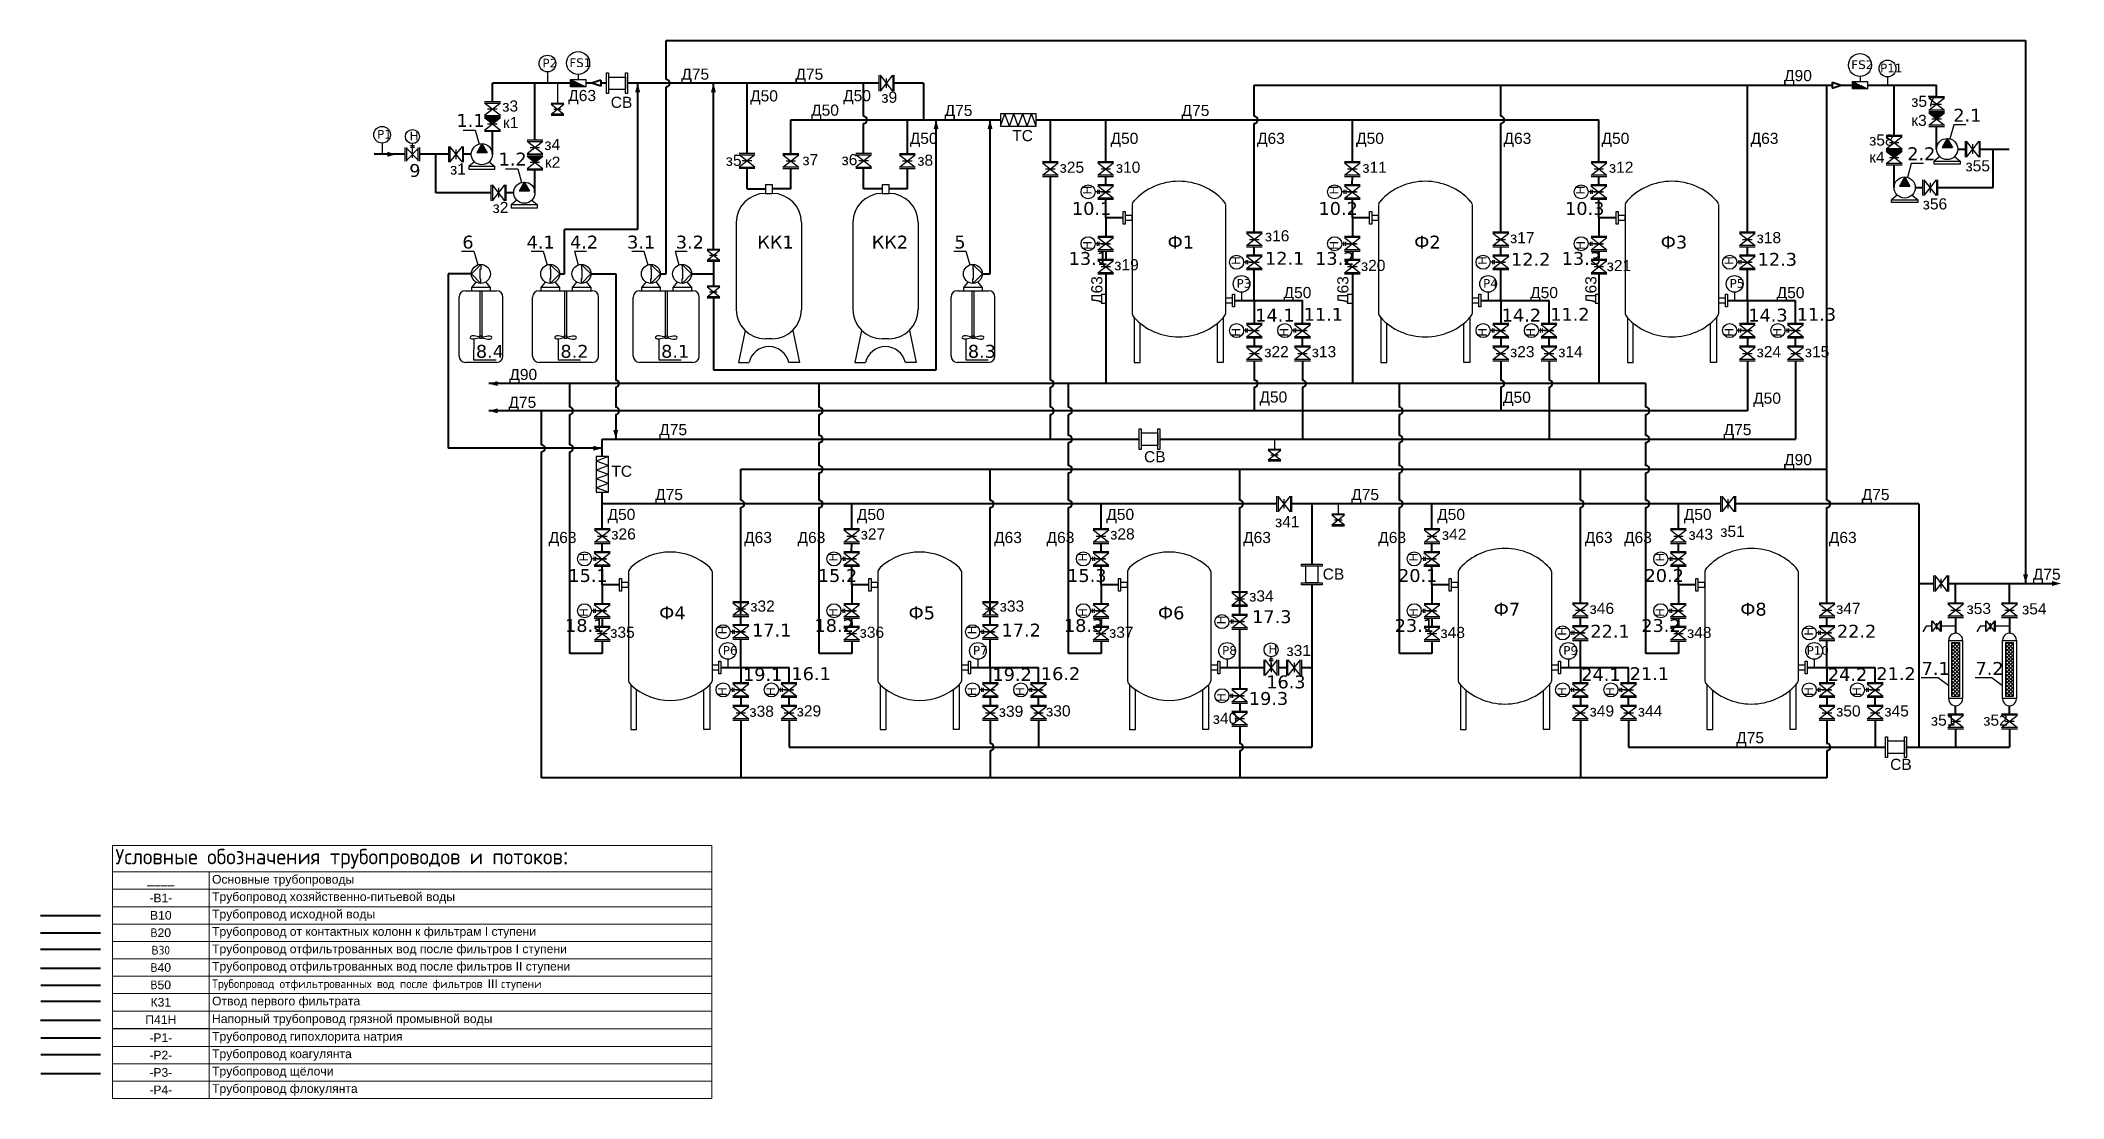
# Model space of a CAD drawing. Header units: millimetres. Extents: x 113402 to 208521, y -93000 to 13484.
# Drawn here: x 113402 to 144802, y -82655 to -66226 of the extents above; entities that cross this region are included whole.
import ezdxf

# ---------------------------------------------------------------- set-up
doc = ezdxf.new("R2010")
doc.units = ezdxf.units.MM
doc.layers.get('Defpoints').update_dxf_attribs({"color": 1, "lineweight": 50})
doc.layers.add('1', color=7, linetype='Continuous')
doc.layers.add('2', color=7, linetype='Continuous')
for name, color, linetype, lineweight in [('_Надписи', 7, 'Continuous', 40), ('В10', 66, 'Continuous', 40), ('В40', 142, 'Continuous', 40), ('В50', 180, 'Continuous', 40), ('В60Н', 140, 'Continuous', 40), ('В90', 120, 'Continuous', 40), ('К20Н', 33, 'Continuous', 40), ('Р1', 202, 'Continuous', 40), ('Р4', 210, 'Continuous', 40)]:
    doc.layers.add(name, color=color, linetype=linetype, lineweight=lineweight)
for name, color, linetype, lineweight, true_color in [('В1', 5, 'Continuous', 40, 0x0000ff), ('К10', 7, 'Continuous', 40, 0xffbe00), ('Р2', 7, 'Continuous', 40, 0x991b1e), ('Р3', 7, 'Continuous', 40, 0xd19cc7)]:
    doc.layers.add(name, color=color, linetype=linetype, lineweight=lineweight, true_color=true_color)
doc.styles.get("Standard").update_dxf_attribs({"font": 'arial.ttf'})

msp = doc.modelspace()

# ---------------------------------------------------------------- texts
at = {"layer": '1', "char_height": 172.8, "attachment_point": 1}
for s, width, heights, insert in [('Д75', 11.42, [0], (123348, -66663)), ('Д75', 11.42, [0], (125119, -66663)), ('Д90', 11.42, [0], (140464, -66685)), ('з3', 172.8, [0], (120571, -67158)), ('Д63', 11.42, [0], (121593, -66995)), ('СВ', 11.42, [0], (122253, -67100)), ('Д50', 11.42, [0], (124416, -67000)), ('Д50', 11.42, [0], (125860, -66997)), ('з9', 11.42, [0], (126454, -67021)), ('з57', 11.42, [0], (142439, -67084)), ('к1', 11.42, [0], (120580, -67414)), ('Д50', 11.42, [0], (125363, -67222)), ('Д75', 11.42, [0], (131113, -67226)), ('к3', 11.42, [0], (142438, -67380)), ('з4', 11.42, [0], (121223, -67755)), ('Д50', 11.42, [0], (126894, -67660)), ('ТС', 11.42, [0], (128485, -67617)), ('Д50', 11.42, [0], (130010, -67660)), ('Д63', 11.42, [0], (132284, -67660)), ('Д50', 11.42, [0], (133821, -67660)), ('Д63', 11.42, [0], (136109, -67660)), ('Д50', 11.42, [0], (137631, -67660)), ('Д63', 11.42, [0], (139945, -67660)), ('з58', 172.8, [0], (141785, -67686)), ('з1', 11.42, [0], (119760, -68135)), ('к2', 11.42, [0], (121231, -68031)), ('з5', 11.42, [0], (124039, -68001)), ('з7', 11.42, [0], (125229, -67991)), ('з6', 11.42, [0], (125836, -67990)), ('з8', 11.42, [0], (127012, -67999)), ('з25', 11.42, [0], (129221, -68108)), ('з10', 11.42, [0], (130094, -68108)), ('з11', 11.42, [0], (133920, -68108)), ('з12', 11.42, [0], (137747, -68108)), ('к4', 11.42, [173], (141785, -67952)), ('з55', 172.8, [0], (143281, -68086)), ('з2', 11.42, [0], (120420, -68733)), ('з56', 11.42, [0], (142617, -68677)), ('з16', 11.42, [0], (132407, -69173)), ('з17', 172.8, [0], (136212, -69201)), ('з18', 11.42, [0], (140039, -69201)), ('з19', 11.42, [0], (130069, -69622)), ('з20', 11.42, [0], (133898, -69633)), ('з21', 11.42, [0], (137712, -69635)), ('Д50', 11.42, [0], (132696, -70054)), ('Д50', 11.42, [0], (136523, -70054)), ('Д50', 11.42, [0], (140349, -70054)), ('з22', 11.42, [0], (132398, -70972)), ('з13', 11.42, [0], (133134, -70972)), ('з23', 11.42, [0], (136212, -70972)), ('з14', 11.42, [0], (136960, -70972)), ('з24', 11.42, [0], (140039, -70972)), ('з15', 11.42, [0], (140787, -70972)), ('Д90', 11.42, [0], (120679, -71326)), ('Д75', 11.42, [0], (120665, -71758)), ('Д50', 11.42, [0], (132321, -71676)), ('Д50', 11.42, [0], (136102, -71680)), ('Д50', 11.42, [0], (139984, -71694)), ('Д75', 11.42, [0], (123006, -72182)), ('Д75', 11.42, [0], (139526, -72182)), ('ТС', 11.42, [0], (122263, -72828)), ('СВ', 11.42, [0], (130530, -72603)), ('Д90', 11.42, [0], (140464, -72648)), ('Д75', 11.42, [0], (122942, -73190)), ('Д75', 11.42, [0], (133746, -73190)), ('Д75', 11.42, [0], (141669, -73190)), ('Д50', 11.42, [0], (122203, -73499)), ('Д50', 11.42, [0], (126074, -73499)), ('Д50', 11.42, [0], (129945, -73499)), ('з41', 11.42, [0], (132564, -73611)), ('Д50', 11.42, [0], (135080, -73499)), ('Д50', 11.42, [0], (138907, -73499)), ('з51', 11.42, [0], (139475, -73762)), ('Д63', 11.42, [0], (121290, -73857)), ('з26', 11.42, [0], (122263, -73802)), ('Д63', 11.42, [0], (124323, -73857)), ('Д63', 11.42, [0], (125152, -73857)), ('з27', 11.42, [0], (126134, -73802)), ('Д63', 11.42, [0], (128203, -73857)), ('Д63', 11.42, [0], (129017, -73857)), ('з28', 11.42, [0], (130006, -73802)), ('Д63', 11.42, [0], (132068, -73857)), ('Д63', 11.42, [0], (134165, -73857)), ('з42', 11.42, [0], (135155, -73807)), ('Д63', 11.42, [0], (137371, -73857)), ('Д63', 11.42, [0], (137981, -73857)), ('з43', 11.42, [0], (138982, -73807)), ('Д63', 11.42, [0], (141159, -73857)), ('СВ', 11.42, [0], (133303, -74425)), ('Д75', 11.42, [0], (144325, -74427)), ('з32', 11.42, [0], (124420, -74922)), ('з33', 11.42, [0], (128291, -74922)), ('з34', 11.42, [0], (132163, -74765)), ('з46', 172.8, [0], (137447, -74957)), ('з47', 172.8, [0], (141273, -74957)), ('з53', 11.42, [0], (143297, -74959)), ('з54', 11.42, [0], (144159, -74965)), ('з35', 11.42, [0], (122246, -75328)), ('з36', 11.42, [0], (126117, -75328)), ('з37', 11.42, [0], (129989, -75328)), ('з48', 11.42, [0], (135132, -75332)), ('з48', 11.42, [0], (138959, -75332)), ('з31', 11.42, [0], (132742, -75611)), ('з38', 11.42, [0], (124406, -76555)), ('з29', 11.42, [0], (125140, -76549)), ('з39', 11.42, [0], (128277, -76555)), ('з30', 11.42, [0], (129011, -76549)), ('з49', 11.42, [0], (137447, -76550)), ('з44', 11.42, [0], (138195, -76550)), ('з50', 11.42, [0], (141273, -76550)), ('з45', 11.42, [0], (142022, -76550)), ('з40', 11.42, [0], (131598, -76664)), ('з51', 11.42, [0], (142744, -76693)), ('з52', 11.42, [0], (143557, -76693)), ('Д75', 11.42, [0], (139721, -76965)), ('СВ', 11.42, [0], (142111, -77380))]:
    msp.add_mtext_dynamic_manual_height_columns(s, width=width, gutter_width=11.2, heights=heights, dxfattribs=dict(at, insert=insert))
at = {"layer": '1', "ltscale": 15, "char_height": 200, "width": 285.44, "attachment_point": 1}
for s, insert in [('{\\fVerdana|b0|i0|c204|p34;1.1}', (119859, -67368)), ('{\\fVerdana|b0|i0|c204|p34;2.1}', (143091, -67287)), ('{\\fVerdana|b0|i0|c204|p34;1.2}', (120512, -67968)), ('{\\fVerdana|b0|i0|c204|p34;2.2}', (142376, -67885)), ('{\\fVerdana|b0|i0|c204|p34;9}', (119126, -68145)), ('{\\fVerdana|b0|i0|c204|p34;10.1}', (129411, -68735)), ('{\\fVerdana|b0|i0|c204|p34;10.2}', (133238, -68735)), ('{\\fVerdana|b0|i0|c204|p34;10.3}', (137065, -68735)), ('{\\fVerdana|b0|i0|c204|p34;6}', (119950, -69257)), ('{\\fVerdana|b0|i0|c204|p34;4.1}', (120947, -69257)), ('{\\fVerdana|b0|i0|c204|p34;4.2}', (121621, -69257)), ('{\\fVerdana|b0|i0|c204|p34;3.1}', (122507, -69257)), ('{\\fVerdana|b0|i0|c204|p34;3.2}', (123263, -69257)), ('{\\fVerdana|b0|i0|c204|p34;КК1}', (124528, -69257)), ('{\\fVerdana|b0|i0|c204|p34;КК2}', (126304, -69257)), ('{\\fVerdana|b0|i0|c204|p34;5}', (127586, -69257)), ('{\\fVerdana|b0|i0|c204|p34;Ф1}', (130896, -69257)), ('{\\fVerdana|b0|i0|c204|p34;Ф2}', (134723, -69257)), ('{\\fVerdana|b0|i0|c204|p34;Ф3}', (138549, -69257)), ('{\\fVerdana|b0|i0|c204|p34;13.1}', (129360, -69511)), ('{\\fVerdana|b0|i0|c204|p34;12.1}', (132408, -69509)), ('{\\fVerdana|b0|i0|c204|p34;13.2}', (133186, -69511)), ('{\\fVerdana|b0|i0|c204|p34;12.2}', (136227, -69525)), ('{\\fVerdana|b0|i0|c204|p34;13.3}', (137013, -69511)), ('{\\fVerdana|b0|i0|c204|p34;12.3}', (140054, -69525)), ('{\\fVerdana|b0|i0|c204|p34;14.1}', (132256, -70391)), ('{\\fVerdana|b0|i0|c204|p34;11.1}', (133008, -70379)), ('{\\fVerdana|b0|i0|c204|p34;14.2}', (136082, -70391)), ('{\\fVerdana|b0|i0|c204|p34;11.2}', (136835, -70379)), ('{\\fVerdana|b0|i0|c204|p34;14.3}', (139909, -70391)), ('{\\fVerdana|b0|i0|c204|p34;11.3}', (140661, -70379)), ('{\\fVerdana|b0|i0|c204|p34;8.4}', (120160, -70953)), ('{\\fVerdana|b0|i0|c204|p34;8.2}', (121472, -70953)), ('{\\fVerdana|b0|i0|c204|p34;8.1}', (123035, -70953)), ('{\\fVerdana|b0|i0|c204|p34;8.3}', (127796, -70953)), ('{\\fVerdana|b0|i0|c204|p34;15.1}', (121596, -74434)), ('{\\fVerdana|b0|i0|c204|p34;15.2}', (125467, -74434)), ('{\\fVerdana|b0|i0|c204|p34;15.3}', (129338, -74434)), ('{\\fVerdana|b0|i0|c204|p34;20.1}', (134473, -74434)), ('{\\fVerdana|b0|i0|c204|p34;20.2}', (138299, -74434)), ('{\\fVerdana|b0|i0|c204|p34;Ф4}', (123004, -75014)), ('{\\fVerdana|b0|i0|c204|p34;Ф5}', (126875, -75014)), ('{\\fVerdana|b0|i0|c204|p34;Ф6}', (130746, -75014)), ('{\\fVerdana|b0|i0|c204|p34;Ф7}', (135957, -74957)), ('{\\fVerdana|b0|i0|c204|p34;Ф8}', (139784, -74957)), ('{\\fVerdana|b0|i0|c204|p34;18.1}', (121544, -75210)), ('{\\fVerdana|b0|i0|c204|p34;17.1}', (124447, -75281)), ('{\\fVerdana|b0|i0|c204|p34;18.2}', (125416, -75210)), ('{\\fVerdana|b0|i0|c204|p34;17.2}', (128318, -75281)), ('{\\fVerdana|b0|i0|c204|p34;18.3}', (129287, -75210)), ('{\\fVerdana|b0|i0|c204|p34;17.3}', (132208, -75073)), ('{\\fVerdana|b0|i0|c204|p34;23.1}', (134421, -75210)), ('{\\fVerdana|b0|i0|c204|p34;22.1}', (137458, -75299)), ('{\\fVerdana|b0|i0|c204|p34;23.2}', (138248, -75210)), ('{\\fVerdana|b0|i0|c204|p34;22.2}', (141285, -75299)), ('{\\fVerdana|b0|i0|c204|p34;19.1}', (124306, -75970)), ('{\\fVerdana|b0|i0|c204|p34;16.1}', (125058, -75958)), ('{\\fVerdana|b0|i0|c204|p34;19.2}', (128177, -75970)), ('{\\fVerdana|b0|i0|c204|p34;16.2}', (128929, -75958)), ('{\\fVerdana|b0|i0|c204|p34;24.1}', (137317, -75970)), ('{\\fVerdana|b0|i0|c204|p34;21.1}', (138069, -75958)), ('{\\fVerdana|b0|i0|c204|p34;24.2}', (141144, -75970)), ('{\\fVerdana|b0|i0|c204|p34;21.2}', (141896, -75958)), ('{\\fVerdana|b0|i0|c204|p34;7.1}', (142599, -75877)), ('{\\fVerdana|b0|i0|c204|p34;7.2}', (143435, -75877)), ('{\\fVerdana|b0|i0|c204|p34;16.3}', (132427, -76086)), ('{\\fVerdana|b0|i0|c204|p34;19.3}', (132157, -76343))]:
    msp.add_mtext(s, dxfattribs=dict(at, insert=insert))
at = {"layer": '1', "char_height": 172.8, "attachment_point": 1, "rotation": 90}
for insert in [(129711, -70318), (133530, -70318), (137379, -70318)]:
    msp.add_mtext_dynamic_manual_height_columns('Д63', width=11.42, gutter_width=11.2, heights=[0], dxfattribs=dict(at, insert=insert))
at = {"layer": '2', "ltscale": 15, "char_height": 134.4, "width": 274.02, "attachment_point": 1}
for s, insert in [('{\\fVerdana|b0|i0|c204|p34;Р2}', (121193, -66510)), ('{\\fVerdana|b0|i0|c204|p34;FS1}', (121611, -66504)), ('{\\fVerdana|b0|i0|c204|p34;FS\\fVerdana|b0|i0|c0|p34;2}', (141508, -66535)), ('{\\fVerdana|b0|i0|c204|p34;Р11}', (141954, -66587)), ('{\\fVerdana|b0|i0|c204|p34;Р1}', (118626, -67615)), ('{\\fVerdana|b0|i0|c204|p34;Н}', (119131, -67641)), ('{\\fVerdana|b0|i0|c204|p34;Р3}', (131966, -69931)), ('{\\fVerdana|b0|i0|c204|p34;Р4}', (135792, -69931)), ('{\\fVerdana|b0|i0|c204|p34;Р5}', (139619, -69931)), ('{\\fVerdana|b0|i0|c204|p34;Р6}', (123992, -75630)), ('{\\fVerdana|b0|i0|c204|p34;Р7}', (127874, -75630)), ('{\\fVerdana|b0|i0|c204|p34;Р8}', (131742, -75630)), ('{\\fVerdana|b0|i0|c204|p34;Н}', (132461, -75611)), ('{\\fVerdana|b0|i0|c204|p34;Р9}', (137038, -75630)), ('{\\fVerdana|b0|i0|c204|p34;Р10}', (140814, -75630))]:
    msp.add_mtext(s, dxfattribs=dict(at, insert=insert))
at = {"layer": '2', "ltscale": 15, "char_height": 134.4, "width": 274.02, "rotation": 90}
for insert, attachment_point in [((129584, -68619), 1), ((133411, -68619), 1), ((137237, -68619), 1), ((129584, -69340), 3), ((133411, -69340), 3), ((137238, -69340), 3), ((131889, -69712), 1), ((135715, -69712), 1), ((139542, -69712), 1), ((131889, -70689), 3), ((132637, -70689), 3), ((135715, -70689), 3), ((136464, -70689), 3), ((139542, -70689), 3), ((140290, -70689), 3), ((121768, -74318), 1), ((125640, -74318), 1), ((129511, -74318), 1), ((134645, -74318), 1), ((138472, -74318), 1), ((121768, -75039), 3), ((123919, -75449), 1), ((125640, -75039), 3), ((127791, -75449), 1), ((129511, -75039), 3), ((131662, -75293), 1), ((134646, -75039), 3), ((136950, -75468), 1), ((138472, -75039), 3), ((140777, -75468), 1), ((123919, -76267), 3), ((124668, -76267), 3), ((127791, -76267), 3), ((128539, -76267), 3), ((136950, -76267), 3), ((137698, -76267), 3), ((140777, -76267), 3), ((141525, -76267), 3), ((131662, -76359), 3)]:
    msp.add_mtext('{\\fVerdana|b0|i0|c204|p34;Н}', dxfattribs=dict(at, insert=insert, attachment_point=attachment_point))
at = {"layer": 'В60Н', "insert": (127435, -67226), "char_height": 172.8, "attachment_point": 1}
msp.add_mtext_dynamic_manual_height_columns('Д75', width=11.42, gutter_width=11.2, heights=[0], dxfattribs=at)

# ---------------------------------------------------------------- blocks, each defined once
blk = doc.blocks.new('*T3')
at = {"layer": 'Defpoints', "color": 8, "linetype": 'ByBlock', "lineweight": 0, "transparency": 16777216}
for p, q in [((0, 0), (9300, 0)), ((0, 0), (0, -410)), ((9300, 0), (9300, -410)), ((0, -410), (9300, -410))]:
    blk.add_line(p, q, dxfattribs=at)
at = {"layer": '_Надписи', "color": 0, "transparency": 16777216, "insert": (45, -205), "char_height": 240, "width": 9210, "attachment_point": 4}
blk.add_mtext('{\\fGOST Common|b0|i0|c204|p34;Условные обозначения трубопроводов и потоков}:', dxfattribs=at)
blk = doc.blocks.new('*T4')
at = {"layer": 'Р1', "color": 7, "linetype": 'ByBlock', "lineweight": 15, "transparency": 16777216}
for p, q in [((0, 0), (1500, 0)), ((0, 0), (0, -270)), ((1500, 0), (1500, -270)), ((0, -270), (1500, -270))]:
    blk.add_line(p, q, dxfattribs=at)
at = {"layer": 'Р1', "color": 0, "transparency": 16777216, "insert": (750, -135), "char_height": 135, "width": 1410, "attachment_point": 5}
blk.add_mtext('-Р1-', dxfattribs=at)
blk = doc.blocks.new('*T5')
at = {"layer": 'Р2', "color": 7, "linetype": 'ByBlock', "lineweight": 15, "transparency": 16777216}
for p, q in [((0, 0), (1500, 0)), ((0, 0), (0, -270)), ((1500, 0), (1500, -270)), ((0, -270), (1500, -270))]:
    blk.add_line(p, q, dxfattribs=at)
at = {"layer": 'Р2', "color": 0, "transparency": 16777216, "insert": (750, -135), "char_height": 135, "width": 1410, "attachment_point": 5}
blk.add_mtext('-Р2-', dxfattribs=at)
blk = doc.blocks.new('*T6')
at = {"layer": 'Р3', "color": 7, "linetype": 'ByBlock', "lineweight": 15, "transparency": 16777216}
for p, q in [((0, 0), (1500, 0)), ((0, 0), (0, -270)), ((1500, 0), (1500, -270)), ((0, -270), (1500, -270))]:
    blk.add_line(p, q, dxfattribs=at)
at = {"layer": 'Р3', "color": 0, "transparency": 16777216, "insert": (750, -135), "char_height": 135, "width": 1410, "attachment_point": 5}
blk.add_mtext('-Р3-', dxfattribs=at)
blk = doc.blocks.new('*T7')
at = {"layer": 'Р4', "color": 7, "linetype": 'ByBlock', "lineweight": 15, "transparency": 16777216}
for p, q in [((0, 0), (1500, 0)), ((0, 0), (0, -270)), ((1500, 0), (1500, -270)), ((0, -270), (1500, -270))]:
    blk.add_line(p, q, dxfattribs=at)
at = {"layer": 'Р4', "color": 0, "transparency": 16777216, "insert": (750, -135), "char_height": 135, "width": 1410, "attachment_point": 5}
blk.add_mtext('-Р4-', dxfattribs=at)
blk = doc.blocks.new('*T8')
at = {"layer": '_Надписи', "color": 7, "linetype": 'ByBlock', "lineweight": 15, "transparency": 16777216}
for p, q in [((0, 0), (7800, 0)), ((0, 0), (0, -270)), ((7800, 0), (7800, -270)), ((0, -270), (7800, -270))]:
    blk.add_line(p, q, dxfattribs=at)
at = {"layer": '_Надписи', "color": 0, "transparency": 16777216, "insert": (45, -135), "char_height": 135, "width": 7710, "attachment_point": 4}
blk.add_mtext('Трубопровод гипохлорита натрия', dxfattribs=at)
blk = doc.blocks.new('*T9')
at = {"layer": '_Надписи', "color": 7, "linetype": 'ByBlock', "lineweight": 15, "transparency": 16777216}
for p, q in [((0, 0), (7800, 0)), ((0, 0), (0, -270)), ((7800, 0), (7800, -270)), ((0, -270), (7800, -270))]:
    blk.add_line(p, q, dxfattribs=at)
at = {"layer": '_Надписи', "color": 0, "transparency": 16777216, "insert": (45, -135), "char_height": 135, "width": 7710, "attachment_point": 4}
blk.add_mtext('Трубопровод коагулянта', dxfattribs=at)
blk = doc.blocks.new('*T10')
at = {"layer": '_Надписи', "color": 7, "linetype": 'ByBlock', "lineweight": 15, "transparency": 16777216}
for p, q in [((0, 0), (7800, 0)), ((0, 0), (0, -270)), ((7800, 0), (7800, -270)), ((0, -270), (7800, -270))]:
    blk.add_line(p, q, dxfattribs=at)
at = {"layer": '_Надписи', "color": 0, "transparency": 16777216, "insert": (45, -135), "char_height": 135, "width": 7710, "attachment_point": 4}
blk.add_mtext('Трубопровод щёлочи', dxfattribs=at)
blk = doc.blocks.new('*T11')
at = {"layer": '_Надписи', "color": 7, "linetype": 'ByBlock', "lineweight": 15, "transparency": 16777216}
for p, q in [((0, 0), (7800, 0)), ((0, 0), (0, -270)), ((7800, 0), (7800, -270)), ((0, -270), (7800, -270))]:
    blk.add_line(p, q, dxfattribs=at)
at = {"layer": '_Надписи', "color": 0, "transparency": 16777216, "insert": (45, -135), "char_height": 135, "width": 7710, "attachment_point": 4}
blk.add_mtext('Трубопровод флокулянта', dxfattribs=at)
blk = doc.blocks.new('*T12')
at = {"layer": '_Надписи', "color": 7, "linetype": 'ByBlock', "lineweight": 15, "transparency": 16777216}
for p, q in [((0, 0), (1500, 0)), ((0, 0), (0, -270)), ((1500, 0), (1500, -270)), ((0, -270), (1500, -270))]:
    blk.add_line(p, q, dxfattribs=at)
at = {"layer": '_Надписи', "color": 0, "transparency": 16777216, "insert": (750, -135), "char_height": 135, "width": 1410, "attachment_point": 5}
blk.add_mtext('____', dxfattribs=at)
blk = doc.blocks.new('*T13')
at = {"layer": '_Надписи', "color": 7, "linetype": 'ByBlock', "lineweight": 15, "transparency": 16777216}
for p, q in [((0, 0), (7800, 0)), ((0, 0), (0, -270)), ((7800, 0), (7800, -270)), ((0, -270), (7800, -270))]:
    blk.add_line(p, q, dxfattribs=at)
at = {"layer": '_Надписи', "color": 0, "transparency": 16777216, "insert": (45, -135), "char_height": 135, "width": 7710, "attachment_point": 4}
blk.add_mtext('Основные трубопроводы', dxfattribs=at)
blk = doc.blocks.new('*T14')
at = {"layer": 'В1', "color": 7, "linetype": 'ByBlock', "lineweight": 15, "transparency": 16777216}
for p, q in [((0, 0), (1500, 0)), ((0, 0), (0, -270)), ((1500, 0), (1500, -270)), ((0, -270), (1500, -270))]:
    blk.add_line(p, q, dxfattribs=at)
at = {"layer": 'В1', "color": 0, "transparency": 16777216, "insert": (750, -135), "char_height": 135, "width": 1410, "attachment_point": 5}
blk.add_mtext('-В1-', dxfattribs=at)
blk = doc.blocks.new('*T15')
at = {"layer": '_Надписи', "color": 7, "linetype": 'ByBlock', "lineweight": 15, "transparency": 16777216}
for p, q in [((0, 0), (7800, 0)), ((0, 0), (0, -270)), ((7800, 0), (7800, -270)), ((0, -270), (7800, -270))]:
    blk.add_line(p, q, dxfattribs=at)
at = {"layer": '_Надписи', "color": 0, "transparency": 16777216, "insert": (45, -135), "char_height": 135, "width": 7710, "attachment_point": 4}
blk.add_mtext('Трубопровод хозяйственно-питьевой воды', dxfattribs=at)
blk = doc.blocks.new('*T16')
at = {"layer": 'В10', "color": 7, "linetype": 'ByBlock', "lineweight": 15, "transparency": 16777216}
for p, q in [((0, 0), (1500, 0)), ((0, 0), (0, -270)), ((1500, 0), (1500, -270)), ((0, -270), (1500, -270))]:
    blk.add_line(p, q, dxfattribs=at)
at = {"layer": 'В10', "color": 0, "transparency": 16777216, "insert": (750, -135), "char_height": 135, "width": 1410, "attachment_point": 5}
blk.add_mtext('В10', dxfattribs=at)
blk = doc.blocks.new('*T17')
at = {"layer": '_Надписи', "color": 7, "linetype": 'ByBlock', "lineweight": 15, "transparency": 16777216}
for p, q in [((0, 0), (7800, 0)), ((0, 0), (0, -270)), ((7800, 0), (7800, -270)), ((0, -270), (7800, -270))]:
    blk.add_line(p, q, dxfattribs=at)
at = {"layer": '_Надписи', "color": 0, "transparency": 16777216, "insert": (45, -135), "char_height": 135, "width": 7710, "attachment_point": 4}
blk.add_mtext('Трубопровод исходной воды', dxfattribs=at)
blk = doc.blocks.new('*T18')
at = {"layer": 'В40', "color": 7, "linetype": 'ByBlock', "lineweight": 15, "transparency": 16777216}
for p, q in [((0, 0), (1500, 0)), ((0, 0), (0, -270)), ((1500, 0), (1500, -270)), ((0, -270), (1500, -270))]:
    blk.add_line(p, q, dxfattribs=at)
at = {"layer": 'В40', "color": 0, "transparency": 16777216, "insert": (750, -135), "char_height": 135, "width": 1410, "attachment_point": 5}
blk.add_mtext('{\\fGOST Common|b0|i0|c204|p34;В}20', dxfattribs=at)
blk = doc.blocks.new('*T19')
at = {"layer": '_Надписи', "color": 7, "linetype": 'ByBlock', "lineweight": 15, "transparency": 16777216}
for p, q in [((0, 0), (7800, 0)), ((0, 0), (0, -270)), ((7800, 0), (7800, -270)), ((0, -270), (7800, -270))]:
    blk.add_line(p, q, dxfattribs=at)
at = {"layer": '_Надписи', "color": 0, "transparency": 16777216, "insert": (45, -135), "char_height": 135, "width": 7710, "attachment_point": 4}
blk.add_mtext('Трубопровод от контактных колонн к фильтрам I ступени', dxfattribs=at)
blk = doc.blocks.new('*T20')
at = {"layer": 'В50', "color": 7, "linetype": 'ByBlock', "lineweight": 15, "transparency": 16777216}
for p, q in [((0, 0), (1500, 0)), ((0, 0), (0, -270)), ((1500, 0), (1500, -270)), ((0, -270), (1500, -270))]:
    blk.add_line(p, q, dxfattribs=at)
at = {"layer": 'В50', "color": 0, "transparency": 16777216, "insert": (750, -135), "char_height": 135, "width": 1410, "attachment_point": 5}
blk.add_mtext('{\\fGOST Common|b0|i0|c204|p34;\\C256;В\\fGOST Common|b0|i0|c0|p34;30}', dxfattribs=at)
blk = doc.blocks.new('*T21')
at = {"layer": '_Надписи', "color": 7, "linetype": 'ByBlock', "lineweight": 15, "transparency": 16777216}
for p, q in [((0, 0), (7800, 0)), ((0, 0), (0, -270)), ((7800, 0), (7800, -270)), ((0, -270), (7800, -270))]:
    blk.add_line(p, q, dxfattribs=at)
at = {"layer": '_Надписи', "color": 0, "transparency": 16777216, "insert": (45, -135), "char_height": 135, "width": 7710, "attachment_point": 4}
blk.add_mtext('Трубопровод отфильтрованных вод после фильтров I ступени', dxfattribs=at)
blk = doc.blocks.new('*T22')
at = {"layer": 'В60Н', "color": 7, "linetype": 'ByBlock', "lineweight": 15, "transparency": 16777216}
for p, q in [((0, 0), (1500, 0)), ((0, 0), (0, -270)), ((1500, 0), (1500, -270)), ((0, -270), (1500, -270))]:
    blk.add_line(p, q, dxfattribs=at)
at = {"layer": 'В60Н', "color": 0, "transparency": 16777216, "insert": (750, -135), "char_height": 135, "width": 1410, "attachment_point": 5}
blk.add_mtext('{\\fGOST Common|b0|i0|c204|p34;В}40', dxfattribs=at)
blk = doc.blocks.new('*T23')
at = {"layer": '_Надписи', "color": 7, "linetype": 'ByBlock', "lineweight": 15, "transparency": 16777216}
for p, q in [((0, 0), (7800, 0)), ((0, 0), (0, -270)), ((7800, 0), (7800, -270)), ((0, -270), (7800, -270))]:
    blk.add_line(p, q, dxfattribs=at)
at = {"layer": '_Надписи', "color": 0, "transparency": 16777216, "insert": (45, -135), "char_height": 135, "width": 7710, "attachment_point": 4}
blk.add_mtext('Трубопровод отфильтрованных вод после фильтров II ступени', dxfattribs=at)
blk = doc.blocks.new('*T24')
at = {"layer": 'К10', "color": 7, "linetype": 'ByBlock', "lineweight": 15, "transparency": 16777216}
for p, q in [((0, 0), (1500, 0)), ((0, 0), (0, -270)), ((1500, 0), (1500, -270)), ((0, -270), (1500, -270))]:
    blk.add_line(p, q, dxfattribs=at)
at = {"layer": 'К10', "color": 0, "transparency": 16777216, "insert": (750, -135), "char_height": 135, "width": 1410, "attachment_point": 5}
blk.add_mtext('К31', dxfattribs=at)
blk = doc.blocks.new('*T25')
at = {"layer": '_Надписи', "color": 7, "linetype": 'ByBlock', "lineweight": 15, "transparency": 16777216}
for p, q in [((0, 0), (7800, 0)), ((0, 0), (0, -270)), ((7800, 0), (7800, -270)), ((0, -270), (7800, -270))]:
    blk.add_line(p, q, dxfattribs=at)
at = {"layer": '_Надписи', "color": 0, "transparency": 16777216, "insert": (45, -135), "char_height": 135, "width": 7710, "attachment_point": 4}
blk.add_mtext('Отвод первого фильтрата', dxfattribs=at)
blk = doc.blocks.new('*T26')
at = {"layer": 'К20Н', "color": 7, "linetype": 'ByBlock', "lineweight": 15, "transparency": 16777216}
for p, q in [((0, 0), (1500, 0)), ((0, 0), (0, -270)), ((1500, 0), (1500, -270)), ((0, -270), (1500, -270))]:
    blk.add_line(p, q, dxfattribs=at)
at = {"layer": 'К20Н', "color": 0, "transparency": 16777216, "insert": (750, -135), "char_height": 135, "width": 1410, "attachment_point": 5}
blk.add_mtext('П41Н', dxfattribs=at)
blk = doc.blocks.new('*T27')
at = {"layer": '_Надписи', "color": 7, "linetype": 'ByBlock', "lineweight": 15, "transparency": 16777216}
for p, q in [((0, 0), (7800, 0)), ((0, 0), (0, -279)), ((7800, 0), (7800, -279)), ((0, -279), (7800, -279))]:
    blk.add_line(p, q, dxfattribs=at)
at = {"layer": '_Надписи', "color": 0, "transparency": 16777216, "insert": (45, -139.5), "char_height": 135, "width": 7710, "attachment_point": 4}
blk.add_mtext('Напорный трубопровод грязной промывной воды', dxfattribs=at)
blk = doc.blocks.new('*T28')
at = {"layer": 'В60Н', "color": 7, "linetype": 'ByBlock', "lineweight": 15, "transparency": 16777216}
for p, q in [((0, 0), (1500, 0)), ((0, 0), (0, -270)), ((1500, 0), (1500, -270)), ((0, -270), (1500, -270))]:
    blk.add_line(p, q, dxfattribs=at)
at = {"layer": 'В60Н', "color": 0, "transparency": 16777216, "insert": (750, -135), "char_height": 135, "width": 1410, "attachment_point": 5}
blk.add_mtext('{\\fGOST Common|b0|i0|c204|p34;В}50', dxfattribs=at)
blk = doc.blocks.new('*T29')
at = {"layer": '_Надписи', "color": 7, "linetype": 'ByBlock', "lineweight": 15, "transparency": 16777216}
for p, q in [((0, 0), (7800, 0)), ((0, 0), (0, -270)), ((7800, 0), (7800, -270)), ((0, -270), (7800, -270))]:
    blk.add_line(p, q, dxfattribs=at)
at = {"layer": '_Надписи', "color": 0, "transparency": 16777216, "insert": (45, -135), "char_height": 135, "width": 7710, "attachment_point": 4}
blk.add_mtext('{\\fGOST Common|b0|i0|c204|p34;Трубопровод отфильтрованных вод после фильтров }III {\\fGOST Common|b0|i0|c204|p34;ступени}', dxfattribs=at)

# ---------------------------------------------------------------- hatches: boundary and pattern name
at = {"layer": '1'}
h = msp.add_hatch(color=256, dxfattribs=at)
h.dxf.hatch_style = 1
h.paths.add_polyline_path([(120294, -67429), (120417, -67526), (120540, -67429)])
h = msp.add_hatch(color=256, dxfattribs=at)
h.dxf.hatch_style = 1
h.paths.add_polyline_path([(142709, -67349), (142832, -67445), (142954, -67349)])
at = {"layer": '1', "ltscale": 0.3}
h = msp.add_hatch(color=256, dxfattribs=at)
h.dxf.hatch_style = 1
h.paths.add_polyline_path([(142996, -67748), (142916, -67890), (143076, -67890)])
h = msp.add_hatch(color=256, dxfattribs=at)
h.dxf.hatch_style = 1
h.paths.add_polyline_path([(120252, -67829), (120333, -67970), (120173, -67970)])
at = {"layer": '1'}
h = msp.add_hatch(color=256, dxfattribs=at)
h.dxf.hatch_style = 1
h.paths.add_polyline_path([(120954, -68027), (121076, -68123), (121199, -68027)])
h = msp.add_hatch(color=256, dxfattribs=at)
h.dxf.hatch_style = 1
h.paths.add_polyline_path([(142050, -67947), (142173, -68043), (142295, -67947)])
at = {"layer": '1', "ltscale": 0.3}
h = msp.add_hatch(color=256, dxfattribs=at)
h.dxf.hatch_style = 1
h.paths.add_polyline_path([(120912, -68427), (120992, -68568), (120832, -68568)])
h = msp.add_hatch(color=256, dxfattribs=at)
h.dxf.hatch_style = 1
h.paths.add_polyline_path([(142337, -68346), (142257, -68488), (142416, -68488)])
at = {"layer": '1'}
h = msp.add_hatch(dxfattribs=at)
h.set_pattern_fill('ANSI37', color=256, scale=12.5, angle=-90, style=0)
h.set_pattern_definition([(315, (118675.364, -64576.44), (28.0633, 28.0633), []), (45, (118675.364, -64576.44), (-28.0633, 28.0633), [])])
h.paths.add_polyline_path([(143068, -76413), (143186, -76413), (143186, -75574), (143068, -75574)])
h = msp.add_hatch(dxfattribs=at)
h.set_pattern_fill('ANSI37', color=256, scale=12.5, angle=-90, style=0)
h.set_pattern_definition([(315, (119511.946, -64576.44), (28.0633, 28.0633), []), (45, (119511.946, -64576.44), (-28.0633, 28.0633), [])])
h.paths.add_polyline_path([(143904, -76413), (144022, -76413), (144022, -75574), (143904, -75574)])
at = {"layer": '2', "ltscale": 0.5}
for points in [[(121629, -66835), (121629, -66944), (121865, -66944)], [(141525, -66865), (141525, -66975), (141761, -66975)]]:
    msp.add_hatch(color=256, dxfattribs=at).paths.add_polyline_path(points)

# ---------------------------------------------------------------- linework, layer by layer
at = {"layer": '1'}
for p, q in [((121271, -66715), (121271, -66889)), ((122220, -66794), (122220, -66985)), ((122220, -66794), (122481, -66794)), ((122481, -66794), (122481, -66985)), ((142070, -66793), (142070, -66920)), ((121427, -66889), (121427, -67202)), ((122220, -66985), (122481, -66985)), ((121330, -67202), (121525, -67202)), ((121525, -67217), (121330, -67217)), ((121330, -67217), (121525, -67370)), ((121330, -67370), (121525, -67217)), ((121525, -67370), (121330, -67370)), ((121330, -67385), (121525, -67385)), ((121369, -67294), (121486, -67294)), ((121369, -67294), (121486, -67294)), ((128856, -67363), (128302, -67363)), ((128302, -67363), (128302, -67555)), ((128302, -67555), (128371, -67363)), ((128440, -67555), (128371, -67363)), ((128440, -67555), (128510, -67363)), ((128579, -67555), (128510, -67363)), ((128579, -67555), (128648, -67363)), ((128717, -67555), (128648, -67363)), ((128717, -67555), (128786, -67363)), ((128856, -67555), (128786, -67363)), ((128856, -67555), (128856, -67363)), ((118704, -67820), (118704, -67994)), ((128302, -67555), (128856, -67555)), ((142996, -67748), (142916, -67890)), ((142996, -67748), (143076, -67890)), ((120139, -68110), (120051, -68182)), ((120252, -67829), (120173, -67970)), ((120252, -67829), (120333, -67970)), ((120367, -68110), (120455, -68182)), ((142882, -68030), (142794, -68102)), ((143110, -68030), (143198, -68102)), ((120912, -68427), (120832, -68568)), ((120912, -68427), (120992, -68568)), ((142337, -68346), (142257, -68488)), ((142337, -68346), (142416, -68488)), ((120798, -68708), (120710, -68780)), ((121027, -68708), (121115, -68780)), ((124656, -68463), (124760, -68463)), ((124656, -68463), (124656, -68602)), ((124656, -68602), (124760, -68602)), ((124760, -68463), (124760, -68602)), ((126465, -68463), (126570, -68463)), ((126465, -68463), (126465, -68602)), ((126465, -68602), (126570, -68602)), ((126570, -68463), (126570, -68602)), ((142222, -68627), (142134, -68699)), ((142451, -68627), (142539, -68699)), ((124202, -69055), (124202, -70405)), ((125214, -69055), (125214, -70405)), ((126012, -69055), (126012, -70405)), ((127023, -69055), (127023, -70405)), ((130345, -68771), (130345, -70472)), ((131794, -68771), (131794, -70472)), ((134172, -68771), (134172, -70472)), ((135621, -68771), (135621, -70472)), ((137998, -68771), (137998, -70472)), ((139448, -68771), (139448, -70472)), ((123750, -69468), (123944, -69468)), ((123944, -69483), (123750, -69483)), ((123750, -69483), (123944, -69636)), ((123750, -69636), (123944, -69483)), ((123944, -69636), (123750, -69636)), ((123750, -69651), (123944, -69651)), ((123788, -69560), (123905, -69560)), ((123788, -69560), (123906, -69560)), ((120161, -69977), (120092, -70064)), ((120388, -70064), (120317, -69975)), ((121237, -69977), (121168, -70064)), ((121464, -70064), (121393, -69975)), ((121721, -69977), (121652, -70064)), ((121948, -70064), (121877, -69975)), ((122800, -69977), (122731, -70064)), ((123027, -70064), (122956, -69975)), ((123284, -69977), (123215, -70064)), ((123511, -70064), (123440, -69975)), ((127798, -69977), (127728, -70064)), ((128024, -70064), (127953, -69975)), ((119900, -71127), (119900, -70211)), ((119998, -70113), (120482, -70113)), ((120580, -71127), (120580, -70211)), ((121040, -71127), (121040, -70211)), ((121138, -70113), (121966, -70113)), ((122603, -71127), (122603, -70211)), ((122701, -70113), (123529, -70113)), ((123750, -70038), (123944, -70038)), ((123944, -70053), (123750, -70053)), ((123750, -70053), (123944, -70205)), ((123750, -70205), (123944, -70053)), ((123944, -70205), (123750, -70205)), ((123750, -70221), (123944, -70221)), ((123788, -70129), (123905, -70129)), ((123788, -70129), (123906, -70129)), ((127536, -71127), (127536, -70211)), ((127634, -70113), (128118, -70113)), ((128216, -71127), (128216, -70211)), ((132044, -70136), (132044, -70264)), ((135870, -70136), (135870, -70264)), ((139697, -70136), (139697, -70264)), ((130379, -70531), (130379, -71228)), ((130470, -71228), (130470, -70616)), ((131669, -71228), (131669, -70616)), ((131760, -70531), (131760, -71228)), ((134206, -70531), (134206, -71228)), ((134297, -71228), (134297, -70616)), ((135496, -71228), (135496, -70616)), ((135587, -70531), (135587, -71228)), ((138033, -70531), (138033, -71228)), ((138123, -71228), (138123, -70616)), ((139322, -71228), (139322, -70616)), ((139413, -70531), (139413, -71228)), ((120127, -70863), (120125, -71187)), ((121439, -70863), (121437, -71187)), ((123002, -70863), (123000, -71187)), ((124760, -70859), (124656, -70859)), ((126570, -70859), (126465, -70859)), ((127764, -70863), (127762, -71187)), ((120482, -71225), (119998, -71225)), ((120125, -71187), (120473, -71187)), ((121966, -71225), (121138, -71225)), ((121437, -71187), (121785, -71187)), ((123529, -71225), (122701, -71225)), ((123000, -71187), (123348, -71187)), ((128118, -71225), (127634, -71225)), ((127762, -71187), (128110, -71187)), ((130379, -71228), (130470, -71228)), ((131760, -71228), (131669, -71228)), ((134206, -71228), (134297, -71228)), ((135587, -71228), (135496, -71228)), ((138033, -71228), (138123, -71228)), ((139413, -71228), (139322, -71228)), ((130485, -72319), (130485, -72511)), ((130485, -72319), (130747, -72319)), ((130485, -72511), (130747, -72511)), ((130747, -72319), (130747, -72511)), ((132555, -72415), (132555, -72570)), ((122026, -72688), (122026, -73242)), ((122217, -72688), (122026, -72688)), ((122217, -72688), (122026, -72758)), ((122217, -72827), (122026, -72758)), ((122217, -72827), (122026, -72896)), ((122217, -73242), (122217, -72688)), ((132458, -72570), (132652, -72570)), ((132652, -72586), (132458, -72586)), ((132458, -72586), (132652, -72738)), ((132458, -72738), (132652, -72586)), ((132652, -72738), (132458, -72738)), ((132458, -72753), (132652, -72753)), ((132497, -72662), (132613, -72662)), ((132497, -72662), (132614, -72662)), ((122217, -72965), (122026, -72896)), ((122217, -72965), (122026, -73034)), ((122217, -73104), (122026, -73034)), ((122217, -73104), (122026, -73173)), ((122217, -73242), (122026, -73173)), ((122026, -73242), (122217, -73242)), ((133544, -73422), (133544, -73578)), ((133447, -73578), (133641, -73578)), ((133641, -73593), (133447, -73593)), ((133447, -73593), (133641, -73745)), ((133447, -73745), (133641, -73593)), ((133641, -73745), (133447, -73745)), ((133447, -73761), (133641, -73761)), ((133485, -73669), (133602, -73669)), ((133485, -73669), (133603, -73669)), ((133228, -74388), (133037, -74388)), ((133037, -74388), (133037, -74649)), ((133228, -74388), (133228, -74649)), ((122529, -74470), (122529, -76172)), ((123825, -74470), (123825, -76172)), ((126401, -74470), (126401, -76172)), ((127696, -74470), (127696, -76172)), ((130272, -74470), (130272, -76172)), ((131567, -74470), (131567, -76172)), ((133228, -74649), (133037, -74649)), ((135406, -74470), (135406, -76172)), ((136856, -74470), (136856, -76172)), ((139233, -74470), (139233, -76172)), ((140682, -74470), (140682, -76172)), ((124070, -75836), (124070, -75963)), ((127952, -75836), (127952, -75963)), ((131820, -75836), (131820, -75963)), ((137116, -75836), (137116, -75963)), ((140931, -75836), (140931, -75963)), ((122564, -76231), (122564, -76927)), ((123791, -76231), (123791, -76927)), ((126435, -76231), (126435, -76927)), ((127662, -76231), (127662, -76927)), ((130306, -76231), (130306, -76927)), ((131533, -76231), (131533, -76927)), ((135441, -76231), (135441, -76927)), ((136821, -76231), (136821, -76927)), ((139267, -76231), (139267, -76927)), ((140648, -76231), (140648, -76927)), ((142859, -76121), (142592, -76121)), ((143696, -76121), (143429, -76121)), ((122654, -76927), (122654, -76305)), ((123700, -76927), (123700, -76305)), ((126526, -76927), (126526, -76305)), ((127571, -76927), (127571, -76305)), ((130397, -76927), (130397, -76305)), ((131442, -76927), (131442, -76305)), ((135531, -76927), (135531, -76315)), ((136731, -76927), (136731, -76315)), ((139358, -76927), (139358, -76315)), ((140557, -76927), (140557, -76315)), ((122564, -76927), (122654, -76927)), ((123791, -76927), (123700, -76927)), ((126435, -76927), (126526, -76927)), ((127662, -76927), (127571, -76927)), ((130306, -76927), (130397, -76927)), ((131533, -76927), (131442, -76927)), ((135441, -76927), (135531, -76927)), ((136821, -76927), (136731, -76927)), ((139267, -76927), (139358, -76927)), ((140648, -76927), (140557, -76927)), ((142071, -77102), (142071, -77294)), ((142071, -77102), (142332, -77102)), ((142332, -77102), (142332, -77294)), ((142071, -77294), (142332, -77294))]:
    msp.add_line(p, q, dxfattribs=at)
at = {"layer": '1', "ltscale": 0.166667}
for p, q in [((119961, -67619), (120151, -67619)), ((143288, -67538), (143098, -67538)), ((142629, -68136), (142439, -68136)), ((120620, -68217), (120810, -68217)), ((119939, -69497), (120129, -69497)), ((121016, -69497), (121206, -69497)), ((121689, -69497), (121879, -69497)), ((122579, -69497), (122769, -69497)), ((123252, -69497), (123442, -69497)), ((127576, -69497), (127766, -69497)), ((124338, -70729), (124234, -71228)), ((125078, -70729), (125182, -71228)), ((126147, -70729), (126043, -71228)), ((126888, -70729), (126992, -71228)), ((124234, -71228), (124399, -71228)), ((125182, -71228), (125017, -71228)), ((126043, -71228), (126209, -71228)), ((126992, -71228), (126826, -71228))]:
    msp.add_line(p, q, dxfattribs=at)
at = {"layer": '1', "ltscale": 0.4}
for p, q in [((120151, -67619), (120210, -67835)), ((143098, -67538), (143039, -67754)), ((142439, -68136), (142380, -68352)), ((120810, -68217), (120869, -68432)), ((120129, -69497), (120188, -69712)), ((121206, -69497), (121265, -69712)), ((121689, -69497), (121748, -69712)), ((122769, -69497), (122828, -69712)), ((123252, -69497), (123311, -69712)), ((127766, -69497), (127825, -69712)), ((142859, -76121), (143019, -76241)), ((143696, -76121), (143856, -76241))]:
    msp.add_line(p, q, dxfattribs=at)
at = {"layer": '1', "ltscale": 0.3}
for p, q in [((120333, -67970), (120173, -67970)), ((142916, -67890), (143076, -67890)), ((120051, -68226), (120455, -68226)), ((143198, -68145), (142794, -68145)), ((120992, -68568), (120832, -68568)), ((142539, -68743), (142134, -68743)), ((142257, -68488), (142416, -68488)), ((120710, -68824), (121115, -68824)), ((122064, -71127), (122064, -70211)), ((123627, -71127), (123627, -70211))]:
    msp.add_line(p, q, dxfattribs=at)
at = {"layer": '1', "ltscale": 10}
for p, q in [((120091, -69851), (120238, -69704)), ((120238, -69704), (120238, -69782)), ((121461, -69851), (121314, -69704)), ((121314, -69704), (121314, -69782)), ((121945, -69851), (121798, -69704)), ((121798, -69704), (121798, -69782)), ((123024, -69851), (122877, -69704)), ((122877, -69704), (122877, -69782)), ((123508, -69851), (123361, -69704)), ((123361, -69704), (123361, -69782)), ((128021, -69851), (127874, -69704)), ((127874, -69704), (127874, -69782)), ((120091, -69851), (120238, -69998)), ((120226, -69931), (120226, -69770)), ((120238, -69998), (120238, -69920)), ((121461, -69851), (121314, -69998)), ((121314, -69998), (121314, -69920)), ((121325, -69931), (121325, -69770)), ((121945, -69851), (121798, -69998)), ((121798, -69998), (121798, -69920)), ((121809, -69931), (121809, -69770)), ((123024, -69851), (122877, -69998)), ((122877, -69998), (122877, -69920)), ((122888, -69931), (122888, -69770)), ((123508, -69851), (123361, -69998)), ((123361, -69998), (123361, -69920)), ((123372, -69931), (123372, -69770)), ((128021, -69851), (127874, -69998)), ((127874, -69998), (127874, -69920)), ((127885, -69931), (127885, -69770))]:
    msp.add_line(p, q, dxfattribs=at)
at = {"layer": '1', "ltscale": 100}
for p, q in [((120092, -70113), (120388, -70113)), ((121168, -70113), (121464, -70113)), ((121652, -70113), (121948, -70113)), ((122731, -70113), (123027, -70113)), ((123215, -70113), (123511, -70113)), ((127728, -70113), (128024, -70113))]:
    msp.add_line(p, q, dxfattribs=at)
at = {"layer": '1', "color": 64, "ltscale": 0.4}
for p, q in [((142670, -75321), (142620, -75408)), ((142752, -75321), (142670, -75321)), ((143127, -75321), (142904, -75321)), ((143507, -75321), (143456, -75408)), ((143589, -75321), (143507, -75321)), ((143963, -75321), (143741, -75321))]:
    msp.add_line(p, q, dxfattribs=at)
at = {"layer": '1', "color": 64}
for p, q in [((142752, -75240), (142752, -75402)), ((142765, -75402), (142765, -75240)), ((142892, -75240), (142765, -75402)), ((142765, -75240), (142892, -75402)), ((142828, -75273), (142828, -75370)), ((142828, -75273), (142828, -75370)), ((142892, -75402), (142892, -75240)), ((142904, -75240), (142904, -75402)), ((143589, -75240), (143589, -75402)), ((143601, -75402), (143601, -75240)), ((143728, -75240), (143601, -75402)), ((143601, -75240), (143728, -75402)), ((143665, -75273), (143665, -75370)), ((143665, -75273), (143665, -75370)), ((143728, -75402), (143728, -75240)), ((143741, -75240), (143741, -75402))]:
    msp.add_line(p, q, dxfattribs=at)
at = {"layer": '1'}
for points in [[(122189, -66729), (122220, -66729), (122220, -67049), (122189, -67049)], [(122481, -66729), (122513, -66729), (122513, -67049), (122481, -67049)], [(130206, -68881), (130237, -68881), (130237, -69077), (130206, -69077)], [(130345, -68944), (130237, -68944), (130237, -69014), (130345, -69014)], [(134032, -68881), (134064, -68881), (134064, -69077), (134032, -69077)], [(134172, -68944), (134064, -68944), (134064, -69014), (134172, -69014)], [(137859, -68881), (137890, -68881), (137890, -69077), (137859, -69077)], [(137998, -68944), (137890, -68944), (137890, -69014), (137998, -69014)], [(131794, -70299), (131902, -70299), (131902, -70229), (131794, -70229)], [(131934, -70362), (131902, -70362), (131902, -70166), (131934, -70166)], [(135621, -70299), (135729, -70299), (135729, -70229), (135621, -70229)], [(135760, -70362), (135729, -70362), (135729, -70166), (135760, -70166)], [(139448, -70299), (139555, -70299), (139555, -70229), (139448, -70229)], [(139587, -70362), (139555, -70362), (139555, -70166), (139587, -70166)], [(130454, -72255), (130485, -72255), (130485, -72575), (130454, -72575)], [(130747, -72255), (130778, -72255), (130778, -72575), (130747, -72575)], [(133293, -74356), (133293, -74388), (132973, -74388), (132973, -74356)], [(122390, -74580), (122422, -74580), (122422, -74777), (122390, -74777)], [(122529, -74643), (122422, -74643), (122422, -74714), (122529, -74714)], [(126261, -74580), (126293, -74580), (126293, -74777), (126261, -74777)], [(126401, -74643), (126293, -74643), (126293, -74714), (126401, -74714)], [(130133, -74580), (130164, -74580), (130164, -74777), (130133, -74777)], [(130272, -74643), (130164, -74643), (130164, -74714), (130272, -74714)], [(133293, -74649), (133293, -74680), (132973, -74680), (132973, -74649)], [(135267, -74580), (135299, -74580), (135299, -74777), (135267, -74777)], [(135406, -74643), (135299, -74643), (135299, -74714), (135406, -74714)], [(139094, -74580), (139125, -74580), (139125, -74777), (139094, -74777)], [(139233, -74643), (139125, -74643), (139125, -74714), (139233, -74714)], [(143234, -75543), (143234, -76444), (143019, -76444), (143019, -75543)], [(143186, -75574), (143186, -76413), (143068, -76413), (143068, -75574)], [(144071, -75543), (144071, -76444), (143856, -76444), (143856, -75543)], [(144022, -75574), (144022, -76413), (143904, -76413), (143904, -75574)], [(123825, -75998), (123933, -75998), (123933, -75928), (123825, -75928)], [(123964, -76061), (123933, -76061), (123933, -75865), (123964, -75865)], [(127696, -75998), (127804, -75998), (127804, -75928), (127696, -75928)], [(127835, -76061), (127804, -76061), (127804, -75865), (127835, -75865)], [(131567, -75998), (131675, -75998), (131675, -75928), (131567, -75928)], [(131707, -76061), (131675, -76061), (131675, -75865), (131707, -75865)], [(136856, -75998), (136963, -75998), (136963, -75928), (136856, -75928)], [(136995, -76061), (136963, -76061), (136963, -75865), (136995, -75865)], [(140682, -75998), (140790, -75998), (140790, -75928), (140682, -75928)], [(140822, -76061), (140790, -76061), (140790, -75865), (140822, -75865)], [(142040, -77038), (142071, -77038), (142071, -77358), (142040, -77358)], [(142332, -77038), (142363, -77038), (142363, -77358), (142332, -77358)]]:
    msp.add_lwpolyline(points, close=True, dxfattribs=at)
for points in [[(142794, -68145), (142794, -68102), (143198, -68102), (143198, -68145)], [(120455, -68226), (120455, -68182), (120051, -68182), (120051, -68226)], [(142134, -68743), (142134, -68699), (142539, -68699), (142539, -68743)], [(121115, -68824), (121115, -68780), (120710, -68780), (120710, -68824)], [(120388, -70113), (120388, -70064), (120092, -70064), (120092, -70113)], [(121464, -70113), (121464, -70064), (121168, -70064), (121168, -70113)], [(121948, -70113), (121948, -70064), (121652, -70064), (121652, -70113)], [(123027, -70113), (123027, -70064), (122731, -70064), (122731, -70113)], [(123511, -70113), (123511, -70064), (123215, -70064), (123215, -70113)], [(128024, -70113), (128024, -70064), (127728, -70064), (127728, -70113)]]:
    msp.add_lwpolyline(points, dxfattribs=at)
at = {"layer": '1', "ltscale": 50}
for points in [[(120227, -70856), (120227, -70113), (120253, -70113), (120253, -70856)], [(121539, -70856), (121539, -70113), (121565, -70113), (121565, -70856)], [(123102, -70856), (123102, -70113), (123128, -70113), (123128, -70856)], [(127863, -70856), (127863, -70113), (127889, -70113), (127889, -70856)]]:
    msp.add_lwpolyline(points, dxfattribs=at)
for points in [[(120222, -70813), (120258, -70813), (120258, -70856), (120222, -70856)], [(121533, -70813), (121570, -70813), (121570, -70856), (121533, -70856)], [(123096, -70813), (123133, -70813), (123133, -70856), (123096, -70856)], [(127858, -70813), (127895, -70813), (127895, -70856), (127858, -70856)]]:
    msp.add_lwpolyline(points, close=True, dxfattribs=at)
at = {"layer": '1'}
for centre, radius in [((142996, -67912), 164), ((120253, -67993), 164), ((120912, -68590), 164), ((142336, -68510), 164), ((120238, -69851), 147), ((121314, -69851), 147), ((121798, -69851), 147), ((122877, -69851), 147), ((123361, -69851), 147), ((127874, -69851), 147)]:
    msp.add_circle(centre, radius, dxfattribs=at)
for centre, radius, start, end in [((131070, -69360), 947, 42.5822, 137.4178), ((134896, -69360), 947, 42.5822, 137.4178), ((138723, -69360), 947, 42.5822, 137.4178), ((124656, -69055), 454, 90, 180), ((124760, -69055), 454, 0, 90), ((126465, -69055), 454, 90, 180), ((126570, -69055), 454, 0, 90), ((130472, -68805), 132, 134.8277, 164.8388), ((131667, -68805), 132, 15.1612, 45.1723), ((134299, -68805), 132, 134.8277, 164.8388), ((135494, -68805), 132, 15.1612, 45.1723), ((138126, -68805), 132, 134.8277, 164.8388), ((139320, -68805), 132, 15.1612, 45.1723), ((119998, -70211), 98, 90, 180), ((120482, -70211), 98, 0, 90), ((121138, -70211), 98, 90, 180), ((121966, -70211), 98, 0, 90), ((122701, -70211), 98, 90, 180), ((123529, -70211), 98, 0, 90), ((127634, -70211), 98, 90, 180), ((128118, -70211), 98, 0, 90), ((124656, -70405), 454, 180, 270), ((124760, -70405), 454, 270, 0), ((126465, -70405), 454, 180, 270), ((126570, -70405), 454, 270, 0), ((130472, -70438), 132, 195.1612, 225.1723), ((131070, -69883), 947, 222.5822, 317.4178), ((131667, -70438), 132, 314.8277, 344.8388), ((134299, -70438), 132, 195.1612, 225.1723), ((134896, -69883), 947, 222.5822, 317.4178), ((135494, -70438), 132, 314.8277, 344.8388), ((138126, -70438), 132, 195.1612, 225.1723), ((138723, -69883), 947, 222.5822, 317.4178), ((139320, -70438), 132, 314.8277, 344.8388), ((119998, -71127), 98, 180, 270), ((120482, -71127), 98, 270, 0), ((121138, -71127), 98, 180, 270), ((121966, -71127), 98, 270, 0), ((122701, -71127), 98, 180, 270), ((123529, -71127), 98, 270, 0), ((127634, -71127), 98, 180, 270), ((128118, -71127), 98, 270, 0), ((122657, -74505), 132, 134.8277, 164.8388), ((123177, -75070), 900, 47.0537, 132.9463), ((123698, -74505), 132, 15.1612, 45.1723), ((126528, -74505), 132, 134.8277, 164.8388), ((127048, -75070), 900, 47.0537, 132.9463), ((127569, -74505), 132, 15.1612, 45.1723), ((130399, -74505), 132, 134.8277, 164.8388), ((130920, -75070), 900, 47.0537, 132.9463), ((131440, -74505), 132, 15.1612, 45.1723), ((135534, -74505), 132, 134.8277, 164.8388), ((136131, -75060), 947, 42.5822, 137.4178), ((136728, -74505), 132, 15.1612, 45.1723), ((139360, -74505), 132, 134.8277, 164.8388), ((139958, -75060), 947, 42.5822, 137.4178), ((140555, -74505), 132, 15.1612, 45.1723), ((143127, -75539), 108, 357.6713, 182.3287), ((143963, -75539), 108, 357.6713, 182.3287), ((122657, -76137), 132, 195.1612, 225.1723), ((123177, -75572), 900, 227.0537, 312.9463), ((123698, -76137), 132, 314.8277, 344.8388), ((126528, -76137), 132, 195.1612, 225.1723), ((127048, -75572), 900, 227.0537, 312.9463), ((127569, -76137), 132, 314.8277, 344.8388), ((130399, -76137), 132, 195.1612, 225.1723), ((130920, -75572), 900, 227.0537, 312.9463), ((131440, -76137), 132, 314.8277, 344.8388), ((135534, -76137), 132, 195.1612, 225.1723), ((136131, -75582), 947, 222.5822, 317.4178), ((136728, -76137), 132, 314.8277, 344.8388), ((139360, -76137), 132, 195.1612, 225.1723), ((139958, -75582), 947, 222.5822, 317.4178), ((140555, -76137), 132, 314.8277, 344.8388), ((143127, -76449), 108, 177.5077, 2.4923), ((143963, -76449), 108, 177.5077, 2.4923)]:
    msp.add_arc(centre, radius, start, end, dxfattribs=at)
at = {"layer": '1', "ltscale": 50}
for centre, start, end in [((120091, -70838), 144.6538, 215.3462), ((120389, -70838), 324.6538, 35.3462), ((121403, -70838), 144.6538, 215.3462), ((121701, -70838), 324.6538, 35.3462), ((122966, -70838), 144.6538, 215.3462), ((123264, -70838), 324.6538, 35.3462), ((127727, -70838), 144.6538, 215.3462), ((128025, -70838), 324.6538, 35.3462)]:
    msp.add_arc(centre, 19, start, end, dxfattribs=at)
at = {"layer": '1', "ltscale": 0.166667}
for centre in [(124708, -71295), (126517, -71295)]:
    msp.add_arc(centre, 316, 12.3418, 167.6582, dxfattribs=at)
at = {"layer": '1', "ltscale": 50}
for points in [[(120222, -70832), (120132, -70813), (120078, -70824), (120075, -70827)], [(120222, -70843), (120132, -70863), (120078, -70852), (120075, -70849)], [(120258, -70832), (120347, -70813), (120402, -70824), (120404, -70827)], [(120258, -70843), (120347, -70863), (120402, -70852), (120404, -70849)], [(121533, -70832), (121444, -70813), (121390, -70824), (121387, -70827)], [(121533, -70843), (121444, -70863), (121390, -70852), (121387, -70849)], [(121570, -70832), (121659, -70813), (121714, -70824), (121716, -70827)], [(121570, -70843), (121659, -70863), (121714, -70852), (121716, -70849)], [(123096, -70832), (123007, -70813), (122953, -70824), (122950, -70827)], [(123096, -70843), (123007, -70863), (122953, -70852), (122950, -70849)], [(123133, -70832), (123222, -70813), (123277, -70824), (123279, -70827)], [(123133, -70843), (123222, -70863), (123277, -70852), (123279, -70849)], [(127858, -70832), (127769, -70813), (127714, -70824), (127712, -70827)], [(127858, -70843), (127769, -70863), (127714, -70852), (127712, -70849)], [(127895, -70832), (127984, -70813), (128038, -70824), (128041, -70827)], [(127895, -70843), (127984, -70863), (128038, -70852), (128041, -70849)]]:
    msp.add_spline(points, degree=3, dxfattribs=at)
at = {"layer": '2', "ltscale": 0.5}
for p, q in [((121629, -66835), (121865, -66944)), ((121747, -66755), (121747, -66835)), ((141525, -66865), (141761, -66975)), ((141643, -66786), (141643, -66865)), ((119206, -67863), (119144, -67863)), ((119206, -67890), (119144, -67890)), ((129806, -68546), (129806, -68608)), ((129833, -68546), (129833, -68608)), ((133633, -68546), (133633, -68608)), ((133660, -68546), (133660, -68608)), ((137459, -68546), (137459, -68608)), ((137487, -68546), (137487, -68608)), ((129806, -69413), (129806, -69351)), ((129834, -69413), (129834, -69351)), ((133633, -69413), (133633, -69351)), ((133660, -69413), (133660, -69351)), ((137460, -69413), (137460, -69351)), ((137487, -69413), (137487, -69351)), ((132111, -69639), (132111, -69701)), ((132138, -69639), (132138, -69701)), ((135937, -69639), (135937, -69701)), ((135965, -69639), (135965, -69701)), ((139764, -69639), (139764, -69701)), ((139791, -69639), (139791, -69701)), ((132111, -70762), (132111, -70700)), ((132138, -70762), (132138, -70700)), ((132859, -70762), (132859, -70700)), ((132886, -70762), (132886, -70700)), ((135937, -70762), (135937, -70700)), ((135965, -70762), (135965, -70700)), ((136686, -70762), (136686, -70700)), ((136713, -70762), (136713, -70700)), ((139764, -70762), (139764, -70700)), ((139791, -70762), (139791, -70700)), ((140512, -70762), (140512, -70700)), ((140540, -70762), (140540, -70700)), ((121990, -74245), (121990, -74307)), ((122018, -74245), (122018, -74307)), ((125862, -74245), (125862, -74307)), ((125889, -74245), (125889, -74307)), ((129733, -74245), (129733, -74307)), ((129760, -74245), (129760, -74307)), ((134867, -74245), (134867, -74307)), ((134895, -74245), (134895, -74307)), ((138694, -74245), (138694, -74307)), ((138721, -74245), (138721, -74307)), ((121990, -75112), (121990, -75050)), ((122018, -75112), (122018, -75050)), ((125862, -75112), (125862, -75050)), ((125889, -75112), (125889, -75050)), ((129733, -75112), (129733, -75050)), ((129760, -75112), (129760, -75050)), ((131884, -75219), (131884, -75281)), ((131911, -75219), (131911, -75281)), ((134868, -75112), (134868, -75050)), ((134895, -75112), (134895, -75050)), ((138694, -75112), (138694, -75050)), ((138722, -75112), (138722, -75050)), ((124141, -75376), (124141, -75438)), ((124169, -75376), (124169, -75438)), ((128013, -75376), (128013, -75438)), ((128040, -75376), (128040, -75438)), ((137172, -75395), (137172, -75457)), ((137199, -75395), (137199, -75457)), ((140999, -75395), (140999, -75457)), ((141026, -75395), (141026, -75457)), ((132534, -75833), (132472, -75833)), ((132534, -75860), (132472, -75860)), ((124141, -76341), (124141, -76279)), ((124169, -76341), (124169, -76279)), ((124890, -76341), (124890, -76279)), ((124917, -76341), (124917, -76279)), ((128013, -76341), (128013, -76279)), ((128040, -76341), (128040, -76279)), ((128761, -76341), (128761, -76279)), ((128788, -76341), (128788, -76279)), ((137172, -76341), (137172, -76279)), ((137199, -76341), (137199, -76279)), ((137920, -76341), (137920, -76279)), ((137948, -76341), (137948, -76279)), ((140999, -76341), (140999, -76279)), ((141026, -76341), (141026, -76279)), ((141747, -76341), (141747, -76279)), ((141774, -76341), (141774, -76279)), ((131884, -76432), (131884, -76370)), ((131911, -76432), (131911, -76370))]:
    msp.add_line(p, q, dxfattribs=at)
at = {"layer": '2'}
for p, q in [((126420, -67012), (126420, -66767)), ((126439, -66767), (126439, -67012)), ((126631, -67012), (126439, -66767)), ((126439, -67012), (126631, -66767)), ((126535, -66963), (126535, -66815)), ((126535, -66963), (126535, -66816)), ((126631, -66767), (126631, -67012)), ((126651, -67012), (126651, -66767)), ((120540, -67180), (120294, -67180)), ((142709, -67099), (142954, -67099)), ((142954, -67118), (142709, -67118)), ((142709, -67311), (142954, -67118)), ((142709, -67118), (142954, -67311)), ((120294, -67199), (120540, -67199)), ((120540, -67391), (120294, -67199)), ((120540, -67199), (120294, -67391)), ((120294, -67391), (120540, -67391)), ((120540, -67410), (120294, -67410)), ((120294, -67429), (120540, -67429)), ((120540, -67622), (120294, -67429)), ((120540, -67429), (120294, -67622)), ((120491, -67295), (120343, -67295)), ((120491, -67295), (120343, -67295)), ((142954, -67311), (142709, -67311)), ((142709, -67330), (142954, -67330)), ((142954, -67349), (142709, -67349)), ((142709, -67541), (142954, -67349)), ((142709, -67349), (142954, -67541)), ((142758, -67215), (142905, -67215)), ((142758, -67215), (142906, -67215)), ((142758, -67445), (142905, -67445)), ((142758, -67445), (142906, -67445)), ((120294, -67622), (120540, -67622)), ((120540, -67641), (120294, -67641)), ((120491, -67526), (120343, -67526)), ((120491, -67526), (120343, -67526)), ((121199, -67777), (120954, -67777)), ((120954, -67797), (121199, -67797)), ((121199, -67989), (120954, -67797)), ((121199, -67797), (120954, -67989)), ((142050, -67697), (142295, -67697)), ((142295, -67716), (142050, -67716)), ((142050, -67908), (142295, -67716)), ((142050, -67716), (142295, -67908)), ((142099, -67812), (142246, -67812)), ((142099, -67812), (142247, -67812)), ((142954, -67541), (142709, -67541)), ((142709, -67560), (142954, -67560)), ((143279, -68036), (143279, -67791)), ((143298, -67791), (143298, -68036)), ((143298, -68036), (143490, -67791)), ((143490, -68036), (143298, -67791)), ((143490, -67791), (143490, -68036)), ((143510, -68036), (143510, -67791)), ((119062, -68101), (119062, -67886)), ((119088, -68101), (119088, -67886)), ((119263, -68085), (119088, -67903)), ((119088, -68085), (119263, -67903)), ((119263, -68101), (119263, -67886)), ((119290, -68101), (119290, -67886)), ((119739, -68116), (119739, -67871)), ((119758, -67871), (119758, -68116)), ((119951, -68116), (119758, -67871)), ((119758, -68116), (119951, -67871)), ((119854, -68067), (119854, -67920)), ((119854, -68067), (119854, -67920)), ((119951, -67871), (119951, -68116)), ((119970, -68116), (119970, -67871)), ((120954, -67989), (121199, -67989)), ((121199, -68008), (120954, -68008)), ((120954, -68027), (121199, -68027)), ((121199, -68219), (120954, -68027)), ((121199, -68027), (120954, -68219)), ((121150, -67893), (121002, -67893)), ((121150, -68123), (121002, -68123)), ((121150, -67893), (121003, -67893)), ((121150, -68123), (121003, -68123)), ((124491, -67981), (124246, -67981)), ((124246, -68000), (124491, -68000)), ((124491, -68192), (124246, -68000)), ((124491, -68000), (124246, -68192)), ((124442, -68096), (124294, -68096)), ((124442, -68096), (124295, -68096)), ((124925, -67981), (125170, -67981)), ((125170, -68000), (124925, -68000)), ((124925, -68192), (125170, -68000)), ((124925, -68000), (125170, -68192)), ((124974, -68096), (125121, -68096)), ((124974, -68096), (125121, -68096)), ((126301, -67981), (126056, -67981)), ((126056, -68000), (126301, -68000)), ((126301, -68192), (126056, -68000)), ((126301, -68000), (126056, -68192)), ((126252, -68096), (126104, -68096)), ((126252, -68096), (126105, -68096)), ((126734, -67981), (126979, -67981)), ((126979, -68000), (126734, -68000)), ((126734, -68192), (126979, -68000)), ((126734, -68000), (126979, -68192)), ((126783, -68096), (126930, -68096)), ((126783, -68096), (126931, -68096)), ((128954, -68107), (129199, -68107)), ((129199, -68126), (128954, -68126)), ((128954, -68318), (129199, -68126)), ((128954, -68126), (129199, -68318)), ((129814, -68107), (130059, -68107)), ((130059, -68126), (129814, -68126)), ((129814, -68318), (130059, -68126)), ((129814, -68126), (130059, -68318)), ((133641, -68107), (133886, -68107)), ((133886, -68126), (133641, -68126)), ((133641, -68318), (133886, -68126)), ((133641, -68126), (133886, -68318)), ((137468, -68107), (137713, -68107)), ((137713, -68126), (137468, -68126)), ((137468, -68318), (137713, -68126)), ((137468, -68126), (137713, -68318)), ((142295, -67908), (142050, -67908)), ((142050, -67927), (142295, -67927)), ((142295, -67947), (142050, -67947)), ((142050, -68139), (142295, -67947)), ((142050, -67947), (142295, -68139)), ((142099, -68043), (142246, -68043)), ((142099, -68043), (142247, -68043)), ((143394, -67987), (143394, -67839)), ((143394, -67987), (143394, -67840)), ((120954, -68219), (121199, -68219)), ((121199, -68239), (120954, -68239)), ((124246, -68192), (124491, -68192)), ((124491, -68212), (124246, -68212)), ((125170, -68192), (124925, -68192)), ((124925, -68212), (125170, -68212)), ((126056, -68192), (126301, -68192)), ((126301, -68212), (126056, -68212)), ((126979, -68192), (126734, -68192)), ((126734, -68212), (126979, -68212)), ((129199, -68318), (128954, -68318)), ((128954, -68337), (129199, -68337)), ((129003, -68222), (129150, -68222)), ((129003, -68222), (129151, -68222)), ((130059, -68318), (129814, -68318)), ((129814, -68337), (130059, -68337)), ((129863, -68222), (130010, -68222)), ((129863, -68222), (130011, -68222)), ((133886, -68318), (133641, -68318)), ((133641, -68337), (133886, -68337)), ((133690, -68222), (133837, -68222)), ((133690, -68222), (133838, -68222)), ((137713, -68318), (137468, -68318)), ((137468, -68337), (137713, -68337)), ((137517, -68222), (137664, -68222)), ((137517, -68222), (137664, -68222)), ((142295, -68139), (142050, -68139)), ((142050, -68158), (142295, -68158)), ((142620, -68634), (142620, -68389)), ((142639, -68389), (142639, -68634)), ((142639, -68634), (142831, -68389)), ((142831, -68634), (142639, -68389)), ((142735, -68585), (142735, -68437)), ((142735, -68585), (142735, -68438)), ((142831, -68389), (142831, -68634)), ((142850, -68634), (142850, -68389)), ((120398, -68714), (120398, -68469)), ((120418, -68469), (120418, -68714)), ((120610, -68714), (120418, -68469)), ((120418, -68714), (120610, -68469)), ((120514, -68665), (120514, -68517)), ((120514, -68665), (120514, -68518)), ((120610, -68469), (120610, -68714)), ((120629, -68714), (120629, -68469)), ((129814, -68461), (130059, -68461)), ((130059, -68481), (129814, -68481)), ((129814, -68673), (130059, -68481)), ((129814, -68481), (130059, -68673)), ((130059, -68673), (129814, -68673)), ((129814, -68692), (130059, -68692)), ((129863, -68577), (130010, -68577)), ((129863, -68577), (130011, -68577)), ((133641, -68461), (133886, -68461)), ((133886, -68481), (133641, -68481)), ((133641, -68673), (133886, -68481)), ((133641, -68481), (133886, -68673)), ((133886, -68673), (133641, -68673)), ((133641, -68692), (133886, -68692)), ((133690, -68577), (133837, -68577)), ((133690, -68577), (133837, -68577)), ((137467, -68461), (137712, -68461)), ((137712, -68481), (137467, -68481)), ((137467, -68673), (137712, -68481)), ((137467, -68481), (137712, -68673)), ((137712, -68673), (137467, -68673)), ((137467, -68692), (137712, -68692)), ((137516, -68577), (137663, -68577)), ((137516, -68577), (137664, -68577)), ((129814, -69267), (130059, -69267)), ((130059, -69286), (129814, -69286)), ((129814, -69286), (130059, -69478)), ((129814, -69478), (130059, -69286)), ((129863, -69382), (130010, -69382)), ((129863, -69382), (130011, -69382)), ((132119, -69200), (132364, -69200)), ((132364, -69219), (132119, -69219)), ((132119, -69411), (132364, -69219)), ((132119, -69219), (132364, -69411)), ((132168, -69315), (132315, -69315)), ((132168, -69315), (132316, -69315)), ((133641, -69267), (133886, -69267)), ((133886, -69286), (133641, -69286)), ((133641, -69286), (133886, -69478)), ((133641, -69478), (133886, -69286)), ((133690, -69382), (133837, -69382)), ((133690, -69382), (133838, -69382)), ((135945, -69200), (136190, -69200)), ((136190, -69219), (135945, -69219)), ((135945, -69411), (136190, -69219)), ((135945, -69219), (136190, -69411)), ((135994, -69315), (136141, -69315)), ((135994, -69315), (136142, -69315)), ((137468, -69267), (137713, -69267)), ((137713, -69286), (137468, -69286)), ((137468, -69286), (137713, -69478)), ((137468, -69478), (137713, -69286)), ((137517, -69382), (137664, -69382)), ((137517, -69382), (137664, -69382)), ((139772, -69200), (140017, -69200)), ((140017, -69219), (139772, -69219)), ((139772, -69411), (140017, -69219)), ((139772, -69219), (140017, -69411)), ((139821, -69315), (139968, -69315)), ((139821, -69315), (139969, -69315)), ((130059, -69478), (129814, -69478)), ((129814, -69497), (130059, -69497)), ((129814, -69621), (130059, -69621)), ((130059, -69641), (129814, -69641)), ((129814, -69641), (130059, -69833)), ((129814, -69833), (130059, -69641)), ((132364, -69411), (132119, -69411)), ((132119, -69431), (132364, -69431)), ((132119, -69555), (132364, -69555)), ((132364, -69574), (132119, -69574)), ((132119, -69766), (132364, -69574)), ((132119, -69574), (132364, -69766)), ((132168, -69670), (132315, -69670)), ((132168, -69670), (132316, -69670)), ((133886, -69478), (133641, -69478)), ((133641, -69497), (133886, -69497)), ((133641, -69621), (133886, -69621)), ((133886, -69641), (133641, -69641)), ((133641, -69641), (133886, -69833)), ((133641, -69833), (133886, -69641)), ((136190, -69411), (135945, -69411)), ((135945, -69431), (136190, -69431)), ((135945, -69555), (136190, -69555)), ((136190, -69574), (135945, -69574)), ((135945, -69766), (136190, -69574)), ((135945, -69574), (136190, -69766)), ((135994, -69670), (136141, -69670)), ((135994, -69670), (136142, -69670)), ((137713, -69478), (137468, -69478)), ((137468, -69497), (137713, -69497)), ((137468, -69621), (137713, -69621)), ((137713, -69641), (137468, -69641)), ((137468, -69641), (137713, -69833)), ((137468, -69833), (137713, -69641)), ((140017, -69411), (139772, -69411)), ((139772, -69431), (140017, -69431)), ((139772, -69555), (140017, -69555)), ((140017, -69574), (139772, -69574)), ((139772, -69766), (140017, -69574)), ((139772, -69574), (140017, -69766)), ((139821, -69670), (139968, -69670)), ((139821, -69670), (139969, -69670)), ((130059, -69833), (129814, -69833)), ((129814, -69852), (130059, -69852)), ((129863, -69737), (130010, -69737)), ((129863, -69737), (130011, -69737)), ((132364, -69766), (132119, -69766)), ((132119, -69785), (132364, -69785)), ((133886, -69833), (133641, -69833)), ((133641, -69852), (133886, -69852)), ((133690, -69737), (133837, -69737)), ((133690, -69737), (133838, -69737)), ((136190, -69766), (135945, -69766)), ((135945, -69785), (136190, -69785)), ((137713, -69833), (137468, -69833)), ((137468, -69852), (137713, -69852)), ((137517, -69737), (137664, -69737)), ((137517, -69737), (137664, -69737)), ((140017, -69766), (139772, -69766)), ((139772, -69785), (140017, -69785)), ((132119, -70616), (132364, -70616)), ((132364, -70635), (132119, -70635)), ((132119, -70635), (132364, -70827)), ((132119, -70827), (132364, -70635)), ((132867, -70616), (133112, -70616)), ((133112, -70635), (132867, -70635)), ((132867, -70635), (133112, -70827)), ((132867, -70827), (133112, -70635)), ((135945, -70616), (136190, -70616)), ((136190, -70635), (135945, -70635)), ((135945, -70635), (136190, -70827)), ((135945, -70827), (136190, -70635)), ((136694, -70616), (136939, -70616)), ((136939, -70635), (136694, -70635)), ((136694, -70635), (136939, -70827)), ((136694, -70827), (136939, -70635)), ((139772, -70616), (140017, -70616)), ((140017, -70635), (139772, -70635)), ((139772, -70635), (140017, -70827)), ((139772, -70827), (140017, -70635)), ((140520, -70616), (140765, -70616)), ((140765, -70635), (140520, -70635)), ((140520, -70635), (140765, -70827)), ((140520, -70827), (140765, -70635)), ((132364, -70827), (132119, -70827)), ((132119, -70846), (132364, -70846)), ((132168, -70731), (132315, -70731)), ((132168, -70731), (132316, -70731)), ((133112, -70827), (132867, -70827)), ((132867, -70846), (133112, -70846)), ((132916, -70731), (133063, -70731)), ((132916, -70731), (133064, -70731)), ((136190, -70827), (135945, -70827)), ((135945, -70846), (136190, -70846)), ((135994, -70731), (136141, -70731)), ((135994, -70731), (136142, -70731)), ((136939, -70827), (136694, -70827)), ((136694, -70846), (136939, -70846)), ((136743, -70731), (136890, -70731)), ((136743, -70731), (136891, -70731)), ((140017, -70827), (139772, -70827)), ((139772, -70846), (140017, -70846)), ((139821, -70731), (139968, -70731)), ((139821, -70731), (139969, -70731)), ((140765, -70827), (140520, -70827)), ((140520, -70846), (140765, -70846)), ((140569, -70731), (140716, -70731)), ((140569, -70731), (140717, -70731)), ((132119, -70970), (132364, -70970)), ((132364, -70990), (132119, -70990)), ((132119, -70990), (132364, -71182)), ((132119, -71182), (132364, -70990)), ((132364, -71182), (132119, -71182)), ((132119, -71201), (132364, -71201)), ((132168, -71086), (132315, -71086)), ((132168, -71086), (132316, -71086)), ((132867, -70970), (133112, -70970)), ((133112, -70990), (132867, -70990)), ((132867, -70990), (133112, -71182)), ((132867, -71182), (133112, -70990)), ((133112, -71182), (132867, -71182)), ((132867, -71201), (133112, -71201)), ((132916, -71086), (133063, -71086)), ((132916, -71086), (133064, -71086)), ((135945, -70970), (136190, -70970)), ((136190, -70990), (135945, -70990)), ((135945, -70990), (136190, -71182)), ((135945, -71182), (136190, -70990)), ((136190, -71182), (135945, -71182)), ((135945, -71201), (136190, -71201)), ((135994, -71086), (136141, -71086)), ((135994, -71086), (136142, -71086)), ((136694, -70970), (136939, -70970)), ((136939, -70990), (136694, -70990)), ((136694, -70990), (136939, -71182)), ((136694, -71182), (136939, -70990)), ((136939, -71182), (136694, -71182)), ((136694, -71201), (136939, -71201)), ((136743, -71086), (136890, -71086)), ((136743, -71086), (136891, -71086)), ((139772, -70970), (140017, -70970)), ((140017, -70990), (139772, -70990)), ((139772, -70990), (140017, -71182)), ((139772, -71182), (140017, -70990)), ((140017, -71182), (139772, -71182)), ((139772, -71201), (140017, -71201)), ((139821, -71086), (139968, -71086)), ((139821, -71086), (139969, -71086)), ((140520, -70970), (140765, -70970)), ((140765, -70990), (140520, -70990)), ((140520, -70990), (140765, -71182)), ((140520, -71182), (140765, -70990)), ((140765, -71182), (140520, -71182)), ((140520, -71201), (140765, -71201)), ((140569, -71086), (140716, -71086)), ((140569, -71086), (140717, -71086)), ((132591, -73545), (132591, -73300)), ((132611, -73300), (132611, -73545)), ((132803, -73545), (132611, -73300)), ((132611, -73545), (132803, -73300)), ((132707, -73496), (132707, -73348)), ((132707, -73496), (132707, -73349)), ((132803, -73300), (132803, -73545)), ((132822, -73545), (132822, -73300)), ((139483, -73545), (139483, -73300)), ((139502, -73300), (139502, -73545)), ((139694, -73545), (139502, -73300)), ((139502, -73545), (139694, -73300)), ((139598, -73496), (139598, -73349)), ((139598, -73496), (139598, -73349)), ((139694, -73300), (139694, -73545)), ((139714, -73545), (139714, -73300)), ((121999, -73806), (122244, -73806)), ((122244, -73825), (121999, -73825)), ((121999, -74017), (122244, -73825)), ((121999, -73825), (122244, -74017)), ((122244, -74017), (121999, -74017)), ((121999, -74036), (122244, -74036)), ((122048, -73921), (122195, -73921)), ((122048, -73921), (122196, -73921)), ((125870, -73806), (126115, -73806)), ((126115, -73825), (125870, -73825)), ((125870, -74017), (126115, -73825)), ((125870, -73825), (126115, -74017)), ((126115, -74017), (125870, -74017)), ((125870, -74036), (126115, -74036)), ((125919, -73921), (126066, -73921)), ((125919, -73921), (126067, -73921)), ((129741, -73806), (129986, -73806)), ((129986, -73825), (129741, -73825)), ((129741, -74017), (129986, -73825)), ((129741, -73825), (129986, -74017)), ((129986, -74017), (129741, -74017)), ((129741, -74036), (129986, -74036)), ((129790, -73921), (129937, -73921)), ((129790, -73921), (129938, -73921)), ((134876, -73806), (135121, -73806)), ((135121, -73825), (134876, -73825)), ((134876, -74017), (135121, -73825)), ((134876, -73825), (135121, -74017)), ((135121, -74017), (134876, -74017)), ((134876, -74036), (135121, -74036)), ((134925, -73921), (135072, -73921)), ((134925, -73921), (135073, -73921)), ((138702, -73806), (138947, -73806)), ((138947, -73825), (138702, -73825)), ((138702, -74017), (138947, -73825)), ((138702, -73825), (138947, -74017)), ((138947, -74017), (138702, -74017)), ((138702, -74036), (138947, -74036)), ((138751, -73921), (138898, -73921)), ((138751, -73921), (138899, -73921)), ((121998, -74161), (122244, -74161)), ((122244, -74180), (121998, -74180)), ((121998, -74372), (122244, -74180)), ((121998, -74180), (122244, -74372)), ((122244, -74372), (121998, -74372)), ((121998, -74391), (122244, -74391)), ((122047, -74276), (122195, -74276)), ((122047, -74276), (122195, -74276)), ((125870, -74161), (126115, -74161)), ((126115, -74180), (125870, -74180)), ((125870, -74372), (126115, -74180)), ((125870, -74180), (126115, -74372)), ((126115, -74372), (125870, -74372)), ((125870, -74391), (126115, -74391)), ((125919, -74276), (126066, -74276)), ((125919, -74276), (126067, -74276)), ((129741, -74161), (129986, -74161)), ((129986, -74180), (129741, -74180)), ((129741, -74372), (129986, -74180)), ((129741, -74180), (129986, -74372)), ((129986, -74372), (129741, -74372)), ((129741, -74391), (129986, -74391)), ((129790, -74276), (129937, -74276)), ((129790, -74276), (129938, -74276)), ((134875, -74161), (135120, -74161)), ((135120, -74180), (134875, -74180)), ((134875, -74372), (135120, -74180)), ((134875, -74180), (135120, -74372)), ((135120, -74372), (134875, -74372)), ((134875, -74391), (135120, -74391)), ((134924, -74276), (135071, -74276)), ((134924, -74276), (135072, -74276)), ((138702, -74161), (138947, -74161)), ((138947, -74180), (138702, -74180)), ((138702, -74372), (138947, -74180)), ((138702, -74180), (138947, -74372)), ((138947, -74372), (138702, -74372)), ((138702, -74391), (138947, -74391)), ((138751, -74276), (138898, -74276)), ((138751, -74276), (138899, -74276)), ((142790, -74780), (142790, -74535)), ((142809, -74535), (142809, -74780)), ((143001, -74780), (142809, -74535)), ((142809, -74780), (143001, -74535)), ((142905, -74731), (142905, -74583)), ((142905, -74731), (142905, -74584)), ((143001, -74535), (143001, -74780)), ((143020, -74780), (143020, -74535)), ((121998, -74966), (122244, -74966)), ((122244, -74985), (121998, -74985)), ((121998, -74985), (122244, -75177)), ((121998, -75177), (122244, -74985)), ((124149, -74937), (124395, -74937)), ((124395, -74956), (124149, -74956)), ((124149, -75148), (124395, -74956)), ((124149, -74956), (124395, -75148)), ((125870, -74966), (126115, -74966)), ((126115, -74985), (125870, -74985)), ((125870, -74985), (126115, -75177)), ((125870, -75177), (126115, -74985)), ((128021, -74937), (128266, -74937)), ((128266, -74956), (128021, -74956)), ((128021, -75148), (128266, -74956)), ((128021, -74956), (128266, -75148)), ((129741, -74966), (129986, -74966)), ((129986, -74985), (129741, -74985)), ((129741, -74985), (129986, -75177)), ((129741, -75177), (129986, -74985)), ((131892, -74780), (132137, -74780)), ((132137, -74799), (131892, -74799)), ((131892, -74992), (132137, -74799)), ((131892, -74799), (132137, -74992)), ((132137, -74992), (131892, -74992)), ((131892, -75011), (132137, -75011)), ((131941, -74895), (132088, -74895)), ((131941, -74895), (132089, -74895)), ((134876, -74966), (135121, -74966)), ((135121, -74985), (134876, -74985)), ((134876, -74985), (135121, -75177)), ((134876, -75177), (135121, -74985)), ((137180, -74956), (137425, -74956)), ((137425, -74975), (137180, -74975)), ((137180, -75167), (137425, -74975)), ((137180, -74975), (137425, -75167)), ((138702, -74966), (138947, -74966)), ((138947, -74985), (138702, -74985)), ((138702, -74985), (138947, -75177)), ((138702, -75177), (138947, -74985)), ((141007, -74956), (141252, -74956)), ((141252, -74975), (141007, -74975)), ((141007, -75167), (141252, -74975)), ((141007, -74975), (141252, -75167)), ((143004, -74956), (143249, -74956)), ((143249, -74975), (143004, -74975)), ((143004, -75167), (143249, -74975)), ((143004, -74975), (143249, -75167)), ((143841, -74956), (144086, -74956)), ((144086, -74975), (143841, -74975)), ((143841, -75167), (144086, -74975)), ((143841, -74975), (144086, -75167)), ((122244, -75177), (121998, -75177)), ((121998, -75196), (122244, -75196)), ((121999, -75321), (122244, -75321)), ((122244, -75340), (121999, -75340)), ((121999, -75340), (122244, -75532)), ((121999, -75532), (122244, -75340)), ((122047, -75081), (122195, -75081)), ((122047, -75081), (122195, -75081)), ((124395, -75148), (124149, -75148)), ((124149, -75168), (124395, -75168)), ((124149, -75292), (124395, -75292)), ((124395, -75311), (124149, -75311)), ((124149, -75503), (124395, -75311)), ((124149, -75311), (124395, -75503)), ((124199, -75052), (124346, -75052)), ((124199, -75052), (124346, -75052)), ((126115, -75177), (125870, -75177)), ((125870, -75196), (126115, -75196)), ((125870, -75321), (126115, -75321)), ((126115, -75340), (125870, -75340)), ((125870, -75340), (126115, -75532)), ((125870, -75532), (126115, -75340)), ((125919, -75081), (126066, -75081)), ((125919, -75081), (126067, -75081)), ((128266, -75148), (128021, -75148)), ((128021, -75168), (128266, -75168)), ((128021, -75292), (128266, -75292)), ((128266, -75311), (128021, -75311)), ((128021, -75503), (128266, -75311)), ((128021, -75311), (128266, -75503)), ((128070, -75052), (128217, -75052)), ((128070, -75052), (128218, -75052)), ((129986, -75177), (129741, -75177)), ((129741, -75196), (129986, -75196)), ((129741, -75321), (129986, -75321)), ((129986, -75340), (129741, -75340)), ((129741, -75340), (129986, -75532)), ((129741, -75532), (129986, -75340)), ((129790, -75081), (129937, -75081)), ((129790, -75081), (129938, -75081)), ((131892, -75135), (132137, -75135)), ((132137, -75154), (131892, -75154)), ((131892, -75346), (132137, -75154)), ((131892, -75154), (132137, -75346)), ((132137, -75346), (131892, -75346)), ((131941, -75250), (132088, -75250)), ((131941, -75250), (132089, -75250)), ((135121, -75177), (134876, -75177)), ((134876, -75196), (135121, -75196)), ((134876, -75321), (135121, -75321)), ((135121, -75340), (134876, -75340)), ((134876, -75340), (135121, -75532)), ((134876, -75532), (135121, -75340)), ((134925, -75081), (135072, -75081)), ((134925, -75081), (135073, -75081)), ((137425, -75167), (137180, -75167)), ((137180, -75186), (137425, -75186)), ((137180, -75311), (137425, -75311)), ((137425, -75330), (137180, -75330)), ((137180, -75522), (137425, -75330)), ((137180, -75330), (137425, -75522)), ((137229, -75071), (137376, -75071)), ((137229, -75071), (137377, -75071)), ((138947, -75177), (138702, -75177)), ((138702, -75196), (138947, -75196)), ((138702, -75321), (138947, -75321)), ((138947, -75340), (138702, -75340)), ((138702, -75340), (138947, -75532)), ((138702, -75532), (138947, -75340)), ((138751, -75081), (138898, -75081)), ((138751, -75081), (138899, -75081)), ((141252, -75167), (141007, -75167)), ((141007, -75186), (141252, -75186)), ((141007, -75311), (141252, -75311)), ((141252, -75330), (141007, -75330)), ((141007, -75522), (141252, -75330)), ((141007, -75330), (141252, -75522)), ((141056, -75071), (141203, -75071)), ((141056, -75071), (141204, -75071)), ((143249, -75167), (143004, -75167)), ((143004, -75187), (143249, -75187)), ((143053, -75071), (143200, -75071)), ((143053, -75071), (143201, -75071)), ((144086, -75167), (143841, -75167)), ((143841, -75187), (144086, -75187)), ((143890, -75071), (144037, -75071)), ((143890, -75071), (144038, -75071)), ((122244, -75532), (121999, -75532)), ((121999, -75551), (122244, -75551)), ((122048, -75436), (122195, -75436)), ((122048, -75436), (122196, -75436)), ((124395, -75503), (124149, -75503)), ((124149, -75522), (124395, -75522)), ((124199, -75407), (124346, -75407)), ((124199, -75407), (124346, -75407)), ((126115, -75532), (125870, -75532)), ((125870, -75551), (126115, -75551)), ((125919, -75436), (126066, -75436)), ((125919, -75436), (126067, -75436)), ((128266, -75503), (128021, -75503)), ((128021, -75522), (128266, -75522)), ((128070, -75407), (128217, -75407)), ((128070, -75407), (128218, -75407)), ((129986, -75532), (129741, -75532)), ((129741, -75551), (129986, -75551)), ((129790, -75436), (129937, -75436)), ((129790, -75436), (129938, -75436)), ((131892, -75366), (132137, -75366)), ((135121, -75532), (134876, -75532)), ((134876, -75551), (135121, -75551)), ((134925, -75436), (135072, -75436)), ((134925, -75436), (135073, -75436)), ((137425, -75522), (137180, -75522)), ((137180, -75541), (137425, -75541)), ((137229, -75426), (137376, -75426)), ((137229, -75426), (137377, -75426)), ((138947, -75532), (138702, -75532)), ((138702, -75551), (138947, -75551)), ((138751, -75436), (138898, -75436)), ((138751, -75436), (138899, -75436)), ((141252, -75522), (141007, -75522)), ((141007, -75541), (141252, -75541)), ((141056, -75426), (141203, -75426)), ((141056, -75426), (141204, -75426)), ((132388, -75841), (132388, -76086)), ((132407, -76086), (132407, -75841)), ((132407, -75841), (132599, -76086)), ((132599, -75841), (132407, -76086)), ((132503, -75890), (132503, -76037)), ((132503, -75890), (132503, -76037)), ((132599, -76086), (132599, -75841)), ((132618, -75841), (132618, -76086)), ((132742, -75841), (132742, -76086)), ((132762, -76086), (132762, -75841)), ((132762, -75841), (132954, -76086)), ((132954, -75841), (132762, -76086)), ((132858, -75890), (132858, -76037)), ((132858, -75890), (132858, -76037)), ((132954, -76086), (132954, -75841)), ((132973, -75841), (132973, -76086)), ((124149, -76194), (124395, -76194)), ((124395, -76214), (124149, -76214)), ((124149, -76214), (124395, -76406)), ((124149, -76406), (124395, -76214)), ((124898, -76194), (125143, -76194)), ((125143, -76214), (124898, -76214)), ((124898, -76214), (125143, -76406)), ((124898, -76406), (125143, -76214)), ((128021, -76194), (128266, -76194)), ((128266, -76214), (128021, -76214)), ((128021, -76214), (128266, -76406)), ((128021, -76406), (128266, -76214)), ((128769, -76194), (129014, -76194)), ((129014, -76214), (128769, -76214)), ((128769, -76214), (129014, -76406)), ((128769, -76406), (129014, -76214)), ((131892, -76286), (132137, -76286)), ((137180, -76194), (137425, -76194)), ((137425, -76214), (137180, -76214)), ((137180, -76214), (137425, -76406)), ((137180, -76406), (137425, -76214)), ((137928, -76194), (138174, -76194)), ((138174, -76214), (137928, -76214)), ((137928, -76214), (138174, -76406)), ((137928, -76406), (138174, -76214)), ((141007, -76194), (141252, -76194)), ((141252, -76214), (141007, -76214)), ((141007, -76214), (141252, -76406)), ((141007, -76406), (141252, -76214)), ((141755, -76194), (142000, -76194)), ((142000, -76214), (141755, -76214)), ((141755, -76214), (142000, -76406)), ((141755, -76406), (142000, -76214)), ((124395, -76406), (124149, -76406)), ((124149, -76425), (124395, -76425)), ((124149, -76549), (124395, -76549)), ((124395, -76569), (124149, -76569)), ((124149, -76569), (124395, -76761)), ((124149, -76761), (124395, -76569)), ((124199, -76310), (124346, -76310)), ((124199, -76310), (124346, -76310)), ((125143, -76406), (124898, -76406)), ((124898, -76425), (125143, -76425)), ((124898, -76549), (125143, -76549)), ((125143, -76569), (124898, -76569)), ((124898, -76569), (125143, -76761)), ((124898, -76761), (125143, -76569)), ((124947, -76310), (125094, -76310)), ((124947, -76310), (125095, -76310)), ((128266, -76406), (128021, -76406)), ((128021, -76425), (128266, -76425)), ((128021, -76549), (128266, -76549)), ((128266, -76569), (128021, -76569)), ((128021, -76569), (128266, -76761)), ((128021, -76761), (128266, -76569)), ((128070, -76310), (128217, -76310)), ((128070, -76310), (128218, -76310)), ((129014, -76406), (128769, -76406)), ((128769, -76425), (129014, -76425)), ((128769, -76549), (129014, -76549)), ((129014, -76569), (128769, -76569)), ((128769, -76569), (129014, -76761)), ((128769, -76761), (129014, -76569)), ((128818, -76310), (128965, -76310)), ((128818, -76310), (128966, -76310)), ((132137, -76305), (131892, -76305)), ((131892, -76305), (132137, -76497)), ((131892, -76497), (132137, -76305)), ((132137, -76497), (131892, -76497)), ((131892, -76516), (132137, -76516)), ((131941, -76401), (132088, -76401)), ((131941, -76401), (132089, -76401)), ((137425, -76406), (137180, -76406)), ((137180, -76425), (137425, -76425)), ((137180, -76549), (137425, -76549)), ((137425, -76569), (137180, -76569)), ((137180, -76569), (137425, -76761)), ((137180, -76761), (137425, -76569)), ((137229, -76310), (137376, -76310)), ((137229, -76310), (137377, -76310)), ((138174, -76406), (137928, -76406)), ((137928, -76425), (138174, -76425)), ((137928, -76549), (138174, -76549)), ((138174, -76569), (137928, -76569)), ((137928, -76569), (138174, -76761)), ((137928, -76761), (138174, -76569)), ((137977, -76310), (138124, -76310)), ((137977, -76310), (138125, -76310)), ((141252, -76406), (141007, -76406)), ((141007, -76425), (141252, -76425)), ((141007, -76549), (141252, -76549)), ((141252, -76569), (141007, -76569)), ((141007, -76569), (141252, -76761)), ((141007, -76761), (141252, -76569)), ((141056, -76310), (141203, -76310)), ((141056, -76310), (141204, -76310)), ((142000, -76406), (141755, -76406)), ((141755, -76425), (142000, -76425)), ((141755, -76549), (142000, -76549)), ((142000, -76569), (141755, -76569)), ((141755, -76569), (142000, -76761)), ((141755, -76761), (142000, -76569)), ((141804, -76310), (141951, -76310)), ((141804, -76310), (141952, -76310)), ((124395, -76761), (124149, -76761)), ((124149, -76780), (124395, -76780)), ((124199, -76665), (124346, -76665)), ((124199, -76665), (124346, -76665)), ((125143, -76761), (124898, -76761)), ((124898, -76780), (125143, -76780)), ((124947, -76665), (125094, -76665)), ((124947, -76665), (125095, -76665)), ((128266, -76761), (128021, -76761)), ((128021, -76780), (128266, -76780)), ((128070, -76665), (128217, -76665)), ((128070, -76665), (128218, -76665)), ((129014, -76761), (128769, -76761)), ((128769, -76780), (129014, -76780)), ((128818, -76665), (128965, -76665)), ((128818, -76665), (128966, -76665)), ((131892, -76640), (132137, -76640)), ((132137, -76660), (131892, -76660)), ((131892, -76660), (132137, -76852)), ((131892, -76852), (132137, -76660)), ((132137, -76852), (131892, -76852)), ((131892, -76871), (132137, -76871)), ((131941, -76756), (132088, -76756)), ((131941, -76756), (132089, -76756)), ((137425, -76761), (137180, -76761)), ((137180, -76780), (137425, -76780)), ((137229, -76665), (137376, -76665)), ((137229, -76665), (137377, -76665)), ((138174, -76761), (137928, -76761)), ((137928, -76780), (138174, -76780)), ((137977, -76665), (138124, -76665)), ((137977, -76665), (138125, -76665)), ((141252, -76761), (141007, -76761)), ((141007, -76780), (141252, -76780)), ((141056, -76665), (141203, -76665)), ((141056, -76665), (141204, -76665)), ((142000, -76761), (141755, -76761)), ((141755, -76780), (142000, -76780)), ((141804, -76665), (141951, -76665)), ((141804, -76665), (141952, -76665)), ((143004, -76681), (143249, -76681)), ((143249, -76701), (143004, -76701)), ((143004, -76701), (143249, -76893)), ((143004, -76893), (143249, -76701)), ((143249, -76893), (143004, -76893)), ((143004, -76912), (143249, -76912)), ((143053, -76797), (143200, -76797)), ((143053, -76797), (143201, -76797)), ((143841, -76681), (144086, -76681)), ((144086, -76701), (143841, -76701)), ((143841, -76701), (144086, -76893)), ((143841, -76893), (144086, -76701)), ((144086, -76893), (143841, -76893)), ((143841, -76912), (144086, -76912)), ((143890, -76797), (144037, -76797)), ((143890, -76797), (144038, -76797))]:
    msp.add_line(p, q, dxfattribs=at)
at = {"layer": '2', "ltscale": 30}
for p, q in [((119175, -68051), (119175, -67828)), ((129994, -68577), (129771, -68577)), ((133821, -68577), (133598, -68577)), ((137647, -68577), (137424, -68577)), ((129994, -69382), (129771, -69382)), ((133821, -69382), (133598, -69382)), ((137647, -69382), (137425, -69382)), ((132299, -69670), (132076, -69670)), ((136125, -69670), (135902, -69670)), ((139952, -69670), (139729, -69670)), ((132299, -70731), (132076, -70731)), ((133047, -70731), (132824, -70731)), ((136125, -70731), (135902, -70731)), ((136874, -70731), (136651, -70731)), ((139952, -70731), (139729, -70731)), ((140700, -70731), (140477, -70731)), ((122178, -74276), (121955, -74276)), ((126050, -74276), (125827, -74276)), ((129921, -74276), (129698, -74276)), ((135055, -74276), (134832, -74276)), ((138882, -74276), (138659, -74276)), ((122178, -75081), (121955, -75081)), ((126050, -75081), (125827, -75081)), ((129921, -75081), (129698, -75081)), ((132072, -75250), (131849, -75250)), ((135056, -75081), (134833, -75081)), ((138882, -75081), (138659, -75081)), ((124329, -75407), (124106, -75407)), ((128201, -75407), (127978, -75407)), ((137360, -75426), (137137, -75426)), ((141187, -75426), (140964, -75426)), ((132503, -76020), (132503, -75798)), ((124329, -76310), (124106, -76310)), ((125078, -76310), (124855, -76310)), ((128201, -76310), (127978, -76310)), ((128949, -76310), (128726, -76310)), ((132072, -76401), (131849, -76401)), ((137360, -76310), (137137, -76310)), ((138108, -76310), (137885, -76310)), ((141187, -76310), (140964, -76310)), ((141935, -76310), (141712, -76310))]:
    msp.add_line(p, q, dxfattribs=at)
at = {"layer": '2', "ltscale": 0.5}
for points in [[(121629, -66835), (121865, -66835), (121865, -66944), (121629, -66944)], [(141525, -66865), (141761, -66865), (141761, -66975), (141525, -66975)]]:
    msp.add_lwpolyline(points, close=True, dxfattribs=at)
for centre, radius in [((121271, -66585), 130), ((121747, -66577), 178), ((141643, -66608), 178), ((142070, -66662), 130), ((118704, -67690), 130), ((119175, -67719), 109), ((129662, -68577), 109), ((133488, -68577), 109), ((137315, -68577), 109), ((129662, -69382), 109), ((133489, -69382), 109), ((137315, -69382), 109), ((131967, -69670), 109), ((135793, -69670), 109), ((139620, -69670), 109), ((132044, -70006), 130), ((135870, -70006), 130), ((139697, -70006), 130), ((131967, -70731), 109), ((132715, -70731), 109), ((135793, -70731), 109), ((136542, -70731), 109), ((139620, -70731), 109), ((140368, -70731), 109), ((121846, -74276), 109), ((125718, -74276), 109), ((129589, -74276), 109), ((134723, -74276), 109), ((138550, -74276), 109), ((121846, -75081), 109), ((125718, -75081), 109), ((129589, -75081), 109), ((134724, -75081), 109), ((138550, -75081), 109), ((123997, -75407), 109), ((127869, -75407), 109), ((131740, -75250), 109), ((137028, -75426), 109), ((140855, -75426), 109), ((124070, -75705), 130), ((127952, -75705), 130), ((131820, -75705), 130), ((132503, -75688), 109), ((137116, -75705), 130), ((140931, -75705), 130), ((123997, -76310), 109), ((124746, -76310), 109), ((127869, -76310), 109), ((128617, -76310), 109), ((131740, -76401), 109), ((137028, -76310), 109), ((137776, -76310), 109), ((140855, -76310), 109), ((141603, -76310), 109)]:
    msp.add_circle(centre, radius, dxfattribs=at)
at = {"layer": 'В1'}
msp.add_lwpolyline([(144623, -74658, 77, 0, 0), (144763, -74658, 0, 0, 0)], format="xyseb", dxfattribs=at)
at = {"layer": 'В10'}
for p, q in [((122098, -66841), (121958, -66889)), ((122098, -66841), (122098, -66938)), ((121629, -66889), (120417, -66889)), ((120417, -67180), (120417, -66889)), ((121076, -67777), (121076, -66889)), ((121958, -66889), (121865, -66889)), ((122098, -66938), (121958, -66889)), ((122189, -66889), (122098, -66889)), ((126420, -66889), (122513, -66889)), ((124369, -67981), (124369, -66889)), ((126178, -67404), (126178, -66889)), ((127109, -66889), (126651, -66889)), ((126674, -66889), (126651, -66889)), ((127109, -66889), (127109, -67459)), ((120417, -67994), (120417, -67641)), ((126178, -67981), (126178, -67514)), ((119062, -67994), (118580, -67994)), ((119739, -67994), (119290, -67994)), ((119541, -68592), (119541, -67994)), ((120089, -67994), (119970, -67994)), ((121076, -68591), (121076, -68239)), ((124369, -68532), (124369, -68212)), ((126178, -68532), (126178, -68212)), ((129937, -68461), (129937, -68337)), ((120398, -68592), (119541, -68592)), ((120749, -68592), (120629, -68592)), ((124369, -68532), (124656, -68532)), ((126465, -68532), (126178, -68532)), ((114332, -79820), (113403, -79820))]:
    msp.add_line(p, q, dxfattribs=at)
msp.add_lwpolyline([(118785, -67994, 77, 0, 0), (118926, -67994, 0, 0, 0)], format="xyseb", dxfattribs=at)
at = {"layer": 'В10', "ltscale": 0.3}
msp.add_arc((126178, -67459), 54.7, 270, 90, dxfattribs=at)
at = {"layer": 'В40'}
for p, q in [((125047, -67981), (125047, -67459)), ((125047, -67459), (128302, -67459)), ((126857, -67981), (126857, -67459)), ((128856, -67459), (137590, -67459)), ((129077, -68107), (129078, -67459)), ((129937, -68107), (129937, -67459)), ((133764, -68107), (133764, -67459)), ((137590, -68107), (137590, -67459)), ((125047, -68532), (125047, -68212)), ((126857, -68532), (126857, -68212)), ((129077, -71499), (129077, -68337)), ((133763, -68461), (133764, -68337)), ((137590, -68461), (137590, -68337)), ((125047, -68532), (124760, -68532)), ((126857, -68532), (126570, -68532)), ((129937, -68979), (129937, -68692)), ((133764, -68979), (133764, -68692)), ((137590, -68979), (137590, -68692)), ((130206, -68979), (129937, -68979)), ((134032, -68979), (133764, -68979)), ((137859, -68979), (137590, -68979)), ((129077, -71922), (129077, -71608)), ((129077, -72415), (129077, -72032))]:
    msp.add_line(p, q, dxfattribs=at)
at = {"layer": 'В40', "ltscale": 0.3}
msp.add_line((113403, -80080), (114332, -80080), dxfattribs=at)
for centre in [(129077, -71554), (129077, -71977)]:
    msp.add_arc(centre, 54.7, 270, 90, dxfattribs=at)
at = {"layer": 'В50'}
for p, q in [((131934, -70264), (132241, -70264)), ((132990, -70616), (132990, -70264)), ((135760, -70264), (136068, -70264)), ((136068, -70264), (136816, -70264)), ((136816, -70616), (136816, -70264)), ((139587, -70264), (139895, -70264)), ((139895, -70264), (140643, -70264)), ((140643, -70616), (140643, -70264)), ((132990, -70970), (132990, -70846)), ((136816, -70970), (136816, -70846)), ((140643, -70970), (140643, -70846)), ((132990, -71201), (132990, -71499)), ((136816, -71201), (136816, -71499)), ((140643, -71201), (140643, -72415)), ((132990, -71608), (132990, -72415)), ((136816, -71608), (136816, -72415)), ((122121, -72415), (130454, -72415)), ((122121, -72688), (122121, -72415)), ((130778, -72415), (140643, -72415)), ((122121, -73806), (122121, -73242)), ((132591, -73422), (122121, -73422)), ((125993, -73806), (125993, -73422)), ((129864, -73806), (129864, -73422)), ((134265, -73422), (132822, -73422)), ((122121, -74161), (122121, -74036)), ((125992, -74161), (125993, -74036)), ((129864, -74161), (129864, -74036)), ((122121, -74679), (122121, -74391)), ((125993, -74679), (125993, -74391)), ((129864, -74679), (129864, -74391)), ((122390, -74679), (122121, -74679)), ((126261, -74679), (125993, -74679)), ((130133, -74679), (129864, -74679)), ((142554, -74658), (142790, -74658)), ((143020, -74658), (144623, -74658)), ((143127, -74956), (143127, -74658)), ((143963, -74956), (143963, -74658)), ((143127, -75187), (143127, -75431)), ((143963, -75187), (143963, -75431)), ((136995, -75963), (137303, -75963)), ((137303, -75963), (138051, -75963)), ((138051, -76194), (138051, -75963)), ((140822, -75963), (141129, -75963)), ((141129, -75963), (141878, -75963)), ((141878, -76194), (141878, -75963)), ((138051, -76549), (138051, -76425)), ((141878, -76549), (141878, -76425)), ((143127, -76681), (143127, -76557)), ((143963, -76681), (143963, -76557)), ((138051, -76780), (138051, -77198)), ((141878, -76780), (141878, -77198)), ((143127, -76912), (143127, -77198)), ((143963, -76912), (143963, -77198)), ((125020, -77198), (133133, -77198)), ((138051, -77198), (142040, -77198)), ((142363, -77198), (143963, -77198))]:
    msp.add_line(p, q, dxfattribs=at)
at = {"layer": 'В50', "ltscale": 0.3}
msp.add_line((113403, -80337), (114332, -80337), dxfattribs=at)
for centre in [(132990, -71554), (136816, -71554)]:
    msp.add_arc(centre, 54.7, 270, 90, dxfattribs=at)
at = {"layer": 'В60Н'}
for p, q in [((132241, -70264), (132990, -70264)), ((133133, -73422), (133133, -74356)), ((139483, -73423), (134265, -73422)), ((134998, -73806), (134998, -73422)), ((138825, -73806), (138825, -73422)), ((142554, -73422), (139714, -73423)), ((142554, -73422), (142554, -77198)), ((134998, -74161), (134998, -74036)), ((138825, -74161), (138825, -74036)), ((134998, -74679), (134998, -74391)), ((138825, -74679), (138825, -74391)), ((133133, -74680), (133133, -77198)), ((135267, -74679), (134998, -74679)), ((139094, -74679), (138825, -74679)), ((123964, -75963), (124272, -75963)), ((124272, -75963), (125020, -75963)), ((125020, -76194), (125020, -75963)), ((127835, -75963), (128143, -75963)), ((128143, -75963), (128892, -75963)), ((128892, -76194), (128892, -75963)), ((131707, -75963), (132015, -75963)), ((132015, -75963), (132388, -75963)), ((132618, -75963), (132742, -75963)), ((132973, -75963), (133133, -75963)), ((125020, -76549), (125020, -76425)), ((128892, -76549), (128892, -76425)), ((125020, -76780), (125020, -77198)), ((128892, -76780), (128892, -77198))]:
    msp.add_line(p, q, dxfattribs=at)
at = {"layer": 'В60Н', "ltscale": 0.3}
msp.add_line((113403, -80631), (114332, -80631), dxfattribs=at)
at = {"layer": 'В90'}
for p, q in [((141210, -66872), (141350, -66920)), ((141210, -66872), (141210, -66968)), ((132241, -67404), (132241, -66920)), ((132241, -66920), (141210, -66920)), ((136068, -67404), (136068, -66920)), ((139895, -69200), (139895, -66920)), ((141129, -72883), (141129, -66920)), ((141210, -66968), (141350, -66920)), ((141350, -66920), (141525, -66920)), ((141761, -66920), (142832, -66920)), ((142173, -67697), (142173, -66920)), ((142832, -67099), (142832, -66920)), ((132241, -69200), (132241, -67514)), ((136068, -69200), (136068, -67514)), ((142832, -67913), (142832, -67560)), ((143160, -67913), (143279, -67913)), ((143510, -67913), (143959, -67913)), ((143708, -68511), (143708, -67913)), ((142173, -68511), (142173, -68158)), ((142500, -68511), (142620, -68511)), ((142850, -68511), (143708, -68511)), ((132241, -69555), (132241, -69431)), ((136068, -69555), (136068, -69431)), ((139895, -69555), (139895, -69431)), ((132241, -70264), (132241, -69785)), ((136068, -70264), (136068, -69785)), ((139895, -70264), (139895, -69785)), ((124272, -72883), (141129, -72883)), ((124272, -73368), (124272, -72883)), ((128143, -73368), (128143, -72883)), ((132015, -73368), (132015, -72883)), ((137303, -73368), (137303, -72883)), ((141129, -73368), (141129, -72883)), ((124272, -75146), (124272, -73477)), ((128143, -75146), (128143, -73477)), ((132015, -74990), (132015, -73477)), ((137303, -74956), (137303, -73477)), ((141129, -74956), (141129, -73477)), ((132015, -75135), (132015, -75011)), ((124272, -75292), (124272, -75168)), ((128143, -75292), (128143, -75168)), ((137303, -75311), (137303, -75186)), ((141129, -75311), (141129, -75186)), ((124272, -75963), (124272, -75522)), ((128143, -75963), (128143, -75522)), ((132015, -75963), (132015, -75366)), ((137303, -75963), (137303, -75541)), ((141129, -75963), (141129, -75541))]:
    msp.add_line(p, q, dxfattribs=at)
at = {"layer": 'В90', "ltscale": 0.3}
for centre in [(132241, -67459), (136068, -67459), (124272, -73422), (128143, -73422), (132015, -73422), (137303, -73422), (141129, -73422)]:
    msp.add_arc(centre, 54.7, 270, 90, dxfattribs=at)
at = {"layer": 'К10'}
for p, q in [((132241, -70264), (132241, -70616)), ((136068, -70264), (136068, -70616)), ((139895, -70264), (139895, -70616)), ((132241, -70846), (132241, -70970)), ((136068, -70846), (136068, -70970)), ((139895, -70846), (139895, -70970)), ((132241, -71201), (132241, -71499)), ((136068, -71201), (136068, -71499)), ((139895, -71201), (139895, -71977)), ((132241, -71608), (132241, -71977)), ((136068, -71608), (136068, -71977)), ((139895, -71977), (120359, -71977)), ((121178, -72503), (121178, -71977)), ((121178, -77676), (121178, -72612)), ((124272, -75963), (124272, -76194)), ((128143, -75963), (128143, -76194)), ((132015, -75963), (132015, -76286)), ((137303, -75963), (137303, -76194)), ((141129, -75963), (141129, -76194)), ((124272, -76425), (124272, -76549)), ((128143, -76425), (128143, -76549)), ((132015, -76516), (132015, -76640)), ((137303, -76425), (137303, -76549)), ((141129, -76425), (141129, -76549)), ((124272, -76780), (124272, -77676)), ((128143, -76780), (128143, -77143)), ((132015, -76871), (132015, -77143)), ((137303, -76780), (137303, -77676)), ((141129, -76780), (141129, -77143)), ((128143, -77253), (128143, -77676)), ((132015, -77253), (132015, -77676)), ((141129, -77253), (141129, -77676)), ((141129, -77676), (121178, -77676)), ((114332, -80902), (113409, -80902))]:
    msp.add_line(p, q, dxfattribs=at)
msp.add_lwpolyline([(120499, -71977, 77, 0, 0), (120359, -71977, 0, 0, 0)], format="xyseb", dxfattribs=at)
at = {"layer": 'К10', "ltscale": 0.3}
for centre in [(132241, -71554), (136068, -71554), (121178, -72558), (128143, -77198), (132015, -77198), (141129, -77198)]:
    msp.add_arc(centre, 54.7, 270, 90, dxfattribs=at)
at = {"layer": 'К20Н'}
for p, q in [((129937, -68979), (129937, -69267)), ((133764, -68979), (133764, -69267)), ((137590, -68979), (137590, -69267)), ((129937, -69497), (129937, -69621)), ((133764, -69497), (133764, -69621)), ((137590, -69497), (137590, -69621)), ((129937, -69852), (129937, -71554)), ((133764, -69852), (133764, -71554)), ((137590, -69852), (137590, -71554)), ((138321, -71554), (120359, -71554)), ((121617, -71922), (121617, -71554)), ((125489, -71922), (125489, -71554)), ((129360, -71922), (129360, -71554)), ((134494, -71922), (134494, -71554)), ((138321, -71922), (138321, -71554)), ((121617, -72503), (121617, -72032)), ((125489, -72360), (125489, -72032)), ((129360, -72360), (129360, -72032)), ((134494, -72360), (134494, -72032)), ((138321, -72360), (138321, -72032)), ((125489, -72829), (125489, -72470)), ((129360, -72829), (129360, -72470)), ((134494, -72829), (134494, -72470)), ((138321, -72829), (138321, -72470)), ((121617, -75746), (121617, -72612)), ((125489, -73368), (125489, -72938)), ((129360, -73368), (129360, -72938)), ((134494, -73368), (134494, -72938)), ((138321, -73368), (138321, -72938)), ((125489, -75746), (125489, -73477)), ((129360, -75746), (129360, -73477)), ((134494, -75746), (134494, -73477)), ((138321, -75746), (138321, -73477)), ((122121, -74679), (122121, -74966)), ((125993, -74679), (125993, -74966)), ((129864, -74679), (129864, -74966)), ((134998, -74679), (134998, -74966)), ((138825, -74679), (138825, -74966)), ((122121, -75196), (122121, -75321)), ((125992, -75196), (125993, -75321)), ((129864, -75196), (129864, -75321)), ((134998, -75196), (134998, -75321)), ((138825, -75196), (138825, -75321)), ((122121, -75551), (122121, -75746)), ((125993, -75551), (125993, -75746)), ((129864, -75551), (129864, -75746)), ((134998, -75551), (134998, -75746)), ((138825, -75551), (138825, -75746)), ((122121, -75746), (121617, -75746)), ((125993, -75746), (125489, -75746)), ((129864, -75746), (129360, -75746)), ((134998, -75746), (134494, -75746)), ((138825, -75746), (138321, -75746)), ((114332, -81146), (113409, -81146))]:
    msp.add_line(p, q, dxfattribs=at)
msp.add_lwpolyline([(120499, -71554, 77, 0, 0), (120359, -71554, 0, 0, 0)], format="xyseb", dxfattribs=at)
at = {"layer": 'К20Н', "ltscale": 0.3}
for centre in [(121617, -71977), (125489, -71977), (129360, -71977), (134494, -71977), (138321, -71977), (121617, -72558), (125489, -72415), (129360, -72415), (134494, -72415), (138321, -72415), (125489, -72883), (129360, -72883), (134494, -72883), (138321, -72883), (125489, -73422), (129360, -73422), (134494, -73422), (138321, -73422)]:
    msp.add_arc(centre, 54.7, 270, 90, dxfattribs=at)
at = {"layer": 'Р1'}
for p, q in [((123116, -66835), (123116, -66226)), ((123116, -66226), (144213, -66226)), ((144213, -66226), (144213, -74658)), ((123116, -69851), (123116, -66944)), ((123847, -69468), (123847, -66889)), ((127303, -71342), (127303, -67459)), ((123847, -69651), (123847, -70038)), ((123024, -69851), (123116, -69851)), ((123508, -69851), (123847, -69851)), ((123847, -70221), (123847, -71342)), ((123847, -71342), (127303, -71342)), ((114332, -81443), (113402, -81443))]:
    msp.add_line(p, q, dxfattribs=at)
for points in [[(123847, -67030, 77, 0, 0), (123847, -66889, 0, 0, 0)], [(127303, -67600, 77, 0, 0), (127303, -67459, 0, 0, 0)], [(144213, -74517, 77, 0, 0), (144213, -74658, 0, 0, 0)]]:
    msp.add_lwpolyline(points, format="xyseb", dxfattribs=at)
at = {"layer": 'Р1', "ltscale": 0.3}
msp.add_arc((123116, -66889), 54.7, 270, 90, dxfattribs=at)
at = {"layer": 'Р2'}
for p, q in [((128140, -69851), (128140, -67459)), ((128021, -69851), (128140, -69851)), ((113409, -81710), (114332, -81710))]:
    msp.add_line(p, q, dxfattribs=at)
msp.add_lwpolyline([(128140, -67600, 77, 0, 0), (128140, -67459, 0, 0, 0)], format="xyseb", dxfattribs=at)
at = {"layer": 'Р3'}
for p, q in [((122671, -66889), (122671, -69162)), ((122671, -69162), (121537, -69162)), ((121537, -69851), (121537, -69162)), ((121461, -69851), (121537, -69851)), ((121945, -69851), (122331, -69851)), ((122331, -69851), (122331, -71499)), ((122331, -71608), (122331, -71922)), ((122331, -72032), (122331, -72415)), ((114332, -81976), (113409, -81976))]:
    msp.add_line(p, q, dxfattribs=at)
for points in [[(122671, -67030, 77, 0, 0), (122671, -66889, 0, 0, 0)], [(122331, -72274, 77, 0, 0), (122331, -72415, 0, 0, 0)]]:
    msp.add_lwpolyline(points, format="xyseb", dxfattribs=at)
at = {"layer": 'Р3', "ltscale": 0.3}
for centre in [(122331, -71554), (122331, -71977)]:
    msp.add_arc(centre, 54.7, 270, 90, dxfattribs=at)
at = {"layer": 'Р4'}
for p, q in [((120091, -69851), (119732, -69851)), ((119732, -69851), (119732, -72558)), ((122121, -72558), (119732, -72558)), ((113409, -82265), (114332, -82265))]:
    msp.add_line(p, q, dxfattribs=at)
msp.add_lwpolyline([(121981, -72558, 77, 0, 0), (122121, -72558, 0, 0, 0)], format="xyseb", dxfattribs=at)

# ---------------------------------------------------------------- block references
for name, p in [('*T3', (114520, -78726)), ('*T12', (114520, -79136)), ('*T14', (114520, -79406)), ('*T13', (116020, -79136)), ('*T15', (116020, -79406)), ('*T16', (114520, -79676)), ('*T17', (116020, -79676)), ('*T18', (114520, -79946)), ('*T19', (116020, -79946)), ('*T20', (114520, -80216)), ('*T21', (116020, -80216)), ('*T22', (114520, -80486)), ('*T23', (116020, -80486)), ('*T28', (114520, -80756)), ('*T29', (116020, -80756)), ('*T24', (114520, -81026)), ('*T26', (114520, -81296)), ('*T25', (116020, -81026)), ('*T27', (116020, -81296)), ('*T4', (114520, -81575)), ('*T8', (116020, -81575)), ('*T5', (114520, -81845)), ('*T9', (116020, -81845)), ('*T6', (114520, -82115)), ('*T10', (116020, -82115)), ('*T7', (114520, -82385)), ('*T11', (116020, -82385))]:
    msp.add_blockref(name, p)

msp.set_redraw_order([(e.dxf.handle, doc.entitydb.next_handle()) for e in msp.query("TEXT MTEXT ATTDEF DIMENSION ARC_DIMENSION")])  # texts and dimensions are drawn at this point

doc.saveas('drawing.dxf')
